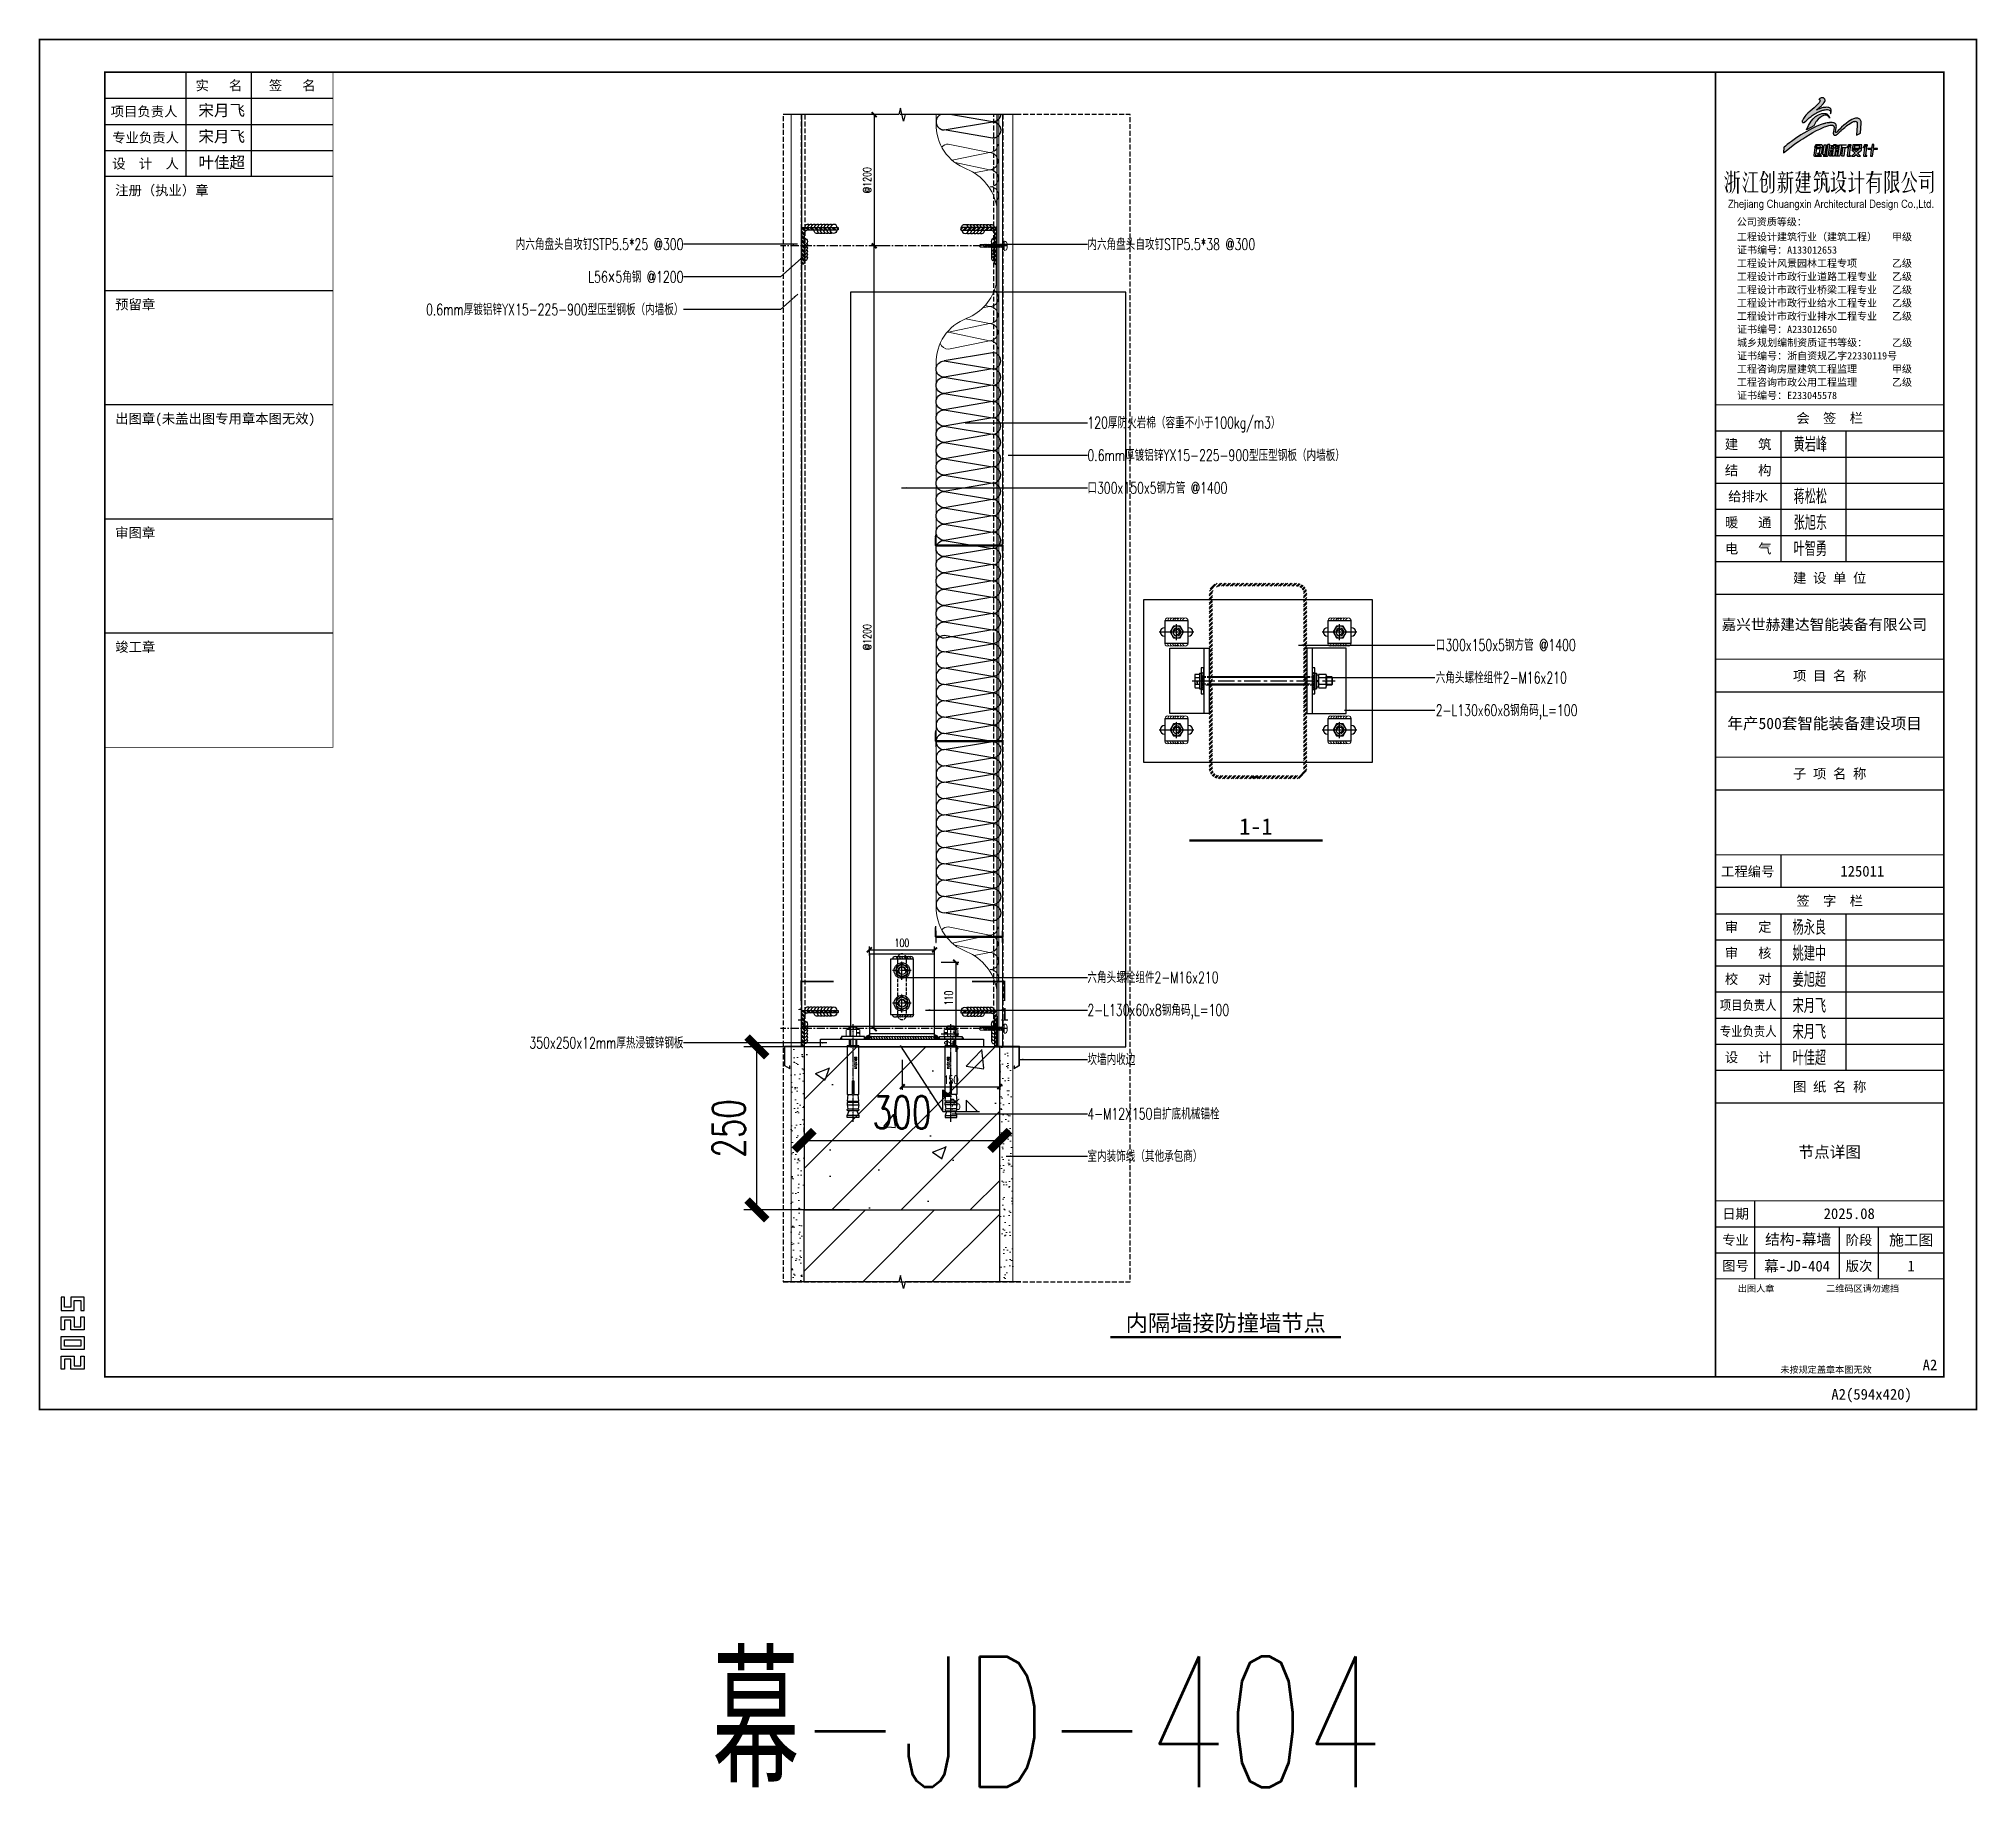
# Model space of a CAD drawing. Extents: x -160106 to 966792, y -663931 to 1550022.
# Drawn here: x -82301 to -79328, y -128174 to -125493 of the extents above; entities that cross this region are included whole.
import ezdxf
from ezdxf.enums import TextEntityAlignment as Align
from ezdxf.xclip import XClip

# ---------------------------------------------------------------- set-up
doc = ezdxf.new("R2010")
doc.units = 0
for name, pattern in [('CENTER', [2, 1.25, -0.25, 0.25, -0.25]), ('ZN-CENTER', [2, 1.25, -0.25, 0.25, -0.25]), ('ZN-DASH', [0.35, 0.25, -0.1])]:
    doc.linetypes.add(name, pattern=pattern)
for name, color, linetype in [('!ZN1-填充-8', 8, 'Continuous'), ('!ZN1-文字-7', 7, 'Continuous'), ('!ZN1-标注-173', 173, 'Continuous'), ('!ZN3-玻璃幕墙-4', 4, 'Continuous'), ('!ZN4-焊缝-8', 8, 'Continuous'), ('!ZN4-辅助材料-1', 1, 'Continuous'), ('!ZN4-配件-11', 11, 'Continuous'), ('!ZN5-钢材投影-40', 40, 'Continuous'), ('!ZN5-钢材断面-2', 2, 'Continuous'), ('!ZN6-虚线-8', 8, 'ZN-DASH'), ('!ZN6-轴线-1', 1, 'ZN-CENTER'), ('!ZN7-符号-173', 173, 'Continuous'), ('0-cxFrame', 155, 'Continuous'), ('0-钢材投影', 40, 'Continuous'), ('11紧固件', 11, 'Continuous'), ('11配件', 11, 'Continuous'), ('20剖面图$0$AS-COLN', 6, 'Continuous'), ('20剖面图$0$AS-WALL', 40, 'Continuous'), ('20剖面图$0$PUB_HATCH', 8, 'Continuous'), ('20剖面图$0$PUB_TEXT', 7, 'Continuous'), ('3符号', 173, 'Continuous'), ('40钢材投影', 40, 'Continuous'), ('DIM', 173, 'Continuous'), ('DOTE', 1, 'CENTER'), ('Fill', 8, 'Continuous'), ('MS-T', 40, 'Continuous'), ('qianming', 155, 'Continuous'), ('TEXT', 7, 'Continuous'), ('ZX', 240, 'CENTER'), ('五金配件', 11, 'Continuous'), ('焊缝', 8, 'Continuous')]:
    doc.layers.add(name, color=color, linetype=linetype)
for name, color, linetype, lineweight in [('0-cxText', 131, 'Continuous', 25), ('0_CONCRETE-HACH', 8, 'Continuous', 9), ('0_FLASHING-PST', 6, 'Continuous', 15), ('0_SCREW RIVET', 4, 'Continuous', 15), ('welding', 1, 'Continuous', 18), ('彩钢板', 6, 'Continuous', 15)]:
    doc.layers.add(name, color=color, linetype=linetype, lineweight=lineweight)
doc.layers.add('0_INSULATION', color=252, linetype='Continuous', lineweight=9, transparency=0.2)
doc.layers.add('@ZN-型材编号（非打印层）', color=8, linetype='Continuous', plot=False)
doc.styles.add('BZHZ', font='bzxw', dxfattribs={"width": 0.8, "bigfont": 'bzhz'})
doc.styles.add('cx_biaoti', font='')
doc.styles.add('cx_tuming', font='simhei.ttf')
doc.styles.add('cx_tuqian1', font='')
doc.styles.add('DHTEXT-1', font='ROMANS.shx', dxfattribs={"width": 0.7, "bigfont": 'CHINESE.shx'})
doc.styles.add('FS', font='simplex.shx', dxfattribs={"width": 0.7, "height": 5, "bigfont": 'TSSDCHN.SHX'})
doc.styles.add('HZ_TS_0.7', font='TSSDENG', dxfattribs={"width": 0.7, "bigfont": 'HZTXT'})
doc.styles.add('ZNTextStyle', font='ROMANS.shx', dxfattribs={"width": 0.7, "bigfont": 'CHINESE.shx'})
doc.styles.add('中南符号', font='simhei.ttf')
doc.styles.add('图框宋体', font='', dxfattribs={"width": 0.75})
doc.styles.add('黑体', font='simhei.ttf', dxfattribs={"height": 12})
doc.styles.get('cx_biaoti').set_extended_font_data('SimSun')
doc.styles.get('cx_tuqian1').set_extended_font_data('SimSun')
doc.styles.get('图框宋体').set_extended_font_data('SimSun')
doc.dimstyles.new('ZN20', dxfattribs={"dimscale": 20, "dimtxt": 2.5, "dimasz": 1.5, "dimexe": 1, "dimexo": 2, "dimgap": 0.9, "dimtad": 1, "dimdec": 0, "dimdsep": 46, "dimtxsty": 'DHTEXT-1', "dimblk": 'ARCHTICK', "dimblk1": 'TT', "dimblk2": 'TT', "dimcen": 2.5, "dimclrd": 173, "dimclre": 173, "dimclrt": 7, "dimazin": 2, "dimtfac": 1, "dimtdec": 0, "dimtix": 1, "dimtmove": 2, "dimatfit": 3, "dimfxl": 0, "dimtolj": 1, "dimtzin": 0, "dimarcsym": 0})
doc.dimstyles.new('ZN5', dxfattribs={"dimscale": 5, "dimtxt": 2.5, "dimasz": 1.5, "dimexe": 1, "dimexo": 2, "dimgap": 0.9, "dimtad": 1, "dimdec": 0, "dimdsep": 46, "dimtxsty": 'DHTEXT-1', "dimblk": 'ARCHTICK', "dimcen": 2.5, "dimclrd": 173, "dimclre": 173, "dimclrt": 7, "dimazin": 2, "dimtfac": 1, "dimtdec": 0, "dimtix": 1, "dimtmove": 2, "dimatfit": 3, "dimfxl": 0, "dimtolj": 1, "dimtzin": 0, "dimarcsym": 0})
pattern_1 = [(37.5, (-238678.904, -34054.214), (-0.6299336, 19.2682377), [0, -15.2, 0, -17, 0, -16.25]), (7.5, (-238678.904, -34054.214), (17.697767, 28.2214607), [0, -8.2, 0, -13.7, 0, -5.25]), (327.5, (-238691.204, -34054.214), (31.1414186, 0.0565905), [0, -5, 0, -18, 0, -23.5]), (317.5, (-238691.204, -34054.214), (30.061266, 8.7767556), [0, -2.5, 0, -11.8, 0, -13.5])]

msp = doc.modelspace()

# ---------------------------------------------------------------- texts
at = {"layer": '!ZN1-文字-7', "ltscale": 20, "style": 'ZNTextStyle', "width": 0.7}
msp.add_text('幕-JD-404', height=200.258, dxfattribs=at).set_placement((-81267.76, -128073.4, 0), align=Align.MIDDLE_LEFT)
at = {"layer": '!ZN4-配件-11', "style": 'DHTEXT-1', "width": 0.7}
msp.add_text('M16', height=1.8, rotation=90, dxfattribs=at).set_placement((-80523.28, -126480.25), align=Align.CENTER)
at = {"layer": 'TEXT', "ltscale": 50, "style": 'DHTEXT-1', "width": 0.7}
for s, p in [('内六角盘头自攻钉STP5.5*25 @300', (-81312.04, -125808.12)), ('L56×5角钢 @1200', (-81312.04, -125858.12)), ('0.6mm厚镀铝锌YX15-225-900型压型钢板（内墙板）', (-81312.04, -125908.12)), ('350x250x12mm厚热浸镀锌钢板', (-81312.04, -127032.28))]:
    msp.add_text(s, height=17.5, dxfattribs=at).set_placement(p, align=Align.MIDDLE_RIGHT)
for s, p in [('口300x150x5钢方管 @1400', (-80158.49, -126422.47)), ('六角头螺栓组件2-M16x210', (-80158.49, -126472.47)), ('2-L130x60x8钢角码,L=100', (-80158.49, -126522.47))]:
    msp.add_text(s, height=17.5, dxfattribs=at).set_placement(p, align=Align.MIDDLE_LEFT)

# ---------------------------------------------------------------- blocks, each defined once
blk = doc.blocks.new('ZN-角钢56X56X4')
at = {"layer": '!ZN1-填充-8'}
h = blk.add_hatch(dxfattribs=at)
h.set_pattern_fill('ANSI32', color=256, scale=0.5, style=0)
edge = h.paths.add_edge_path()
edge.add_line((0, 0), (0, 56))
edge.add_line((0, 56), (2.7, 56))
edge.add_arc((2.7, 54.7), 1.33, 360, 450, ccw=False)
edge.add_line((4, 54.7), (4, 10))
edge.add_arc((10, 10), 6, 180, 270)
edge.add_line((10, 4), (54.7, 4))
edge.add_arc((54.7, 2.7), 1.33, 360, 450, ccw=False)
edge.add_line((56, 2.7), (56, 0))
edge.add_line((56, 0), (0, 0))
at = {"layer": '!ZN5-钢材断面-2'}
blk.add_lwpolyline([(0, 0), (0, 56), (2.7, 56, -0.414214), (4, 54.7), (4, 10, 0.414214), (10, 4), (54.7, 4, -0.414214), (56, 2.7), (56, 0), (0, 0)], format="xyb", dxfattribs=at)
blk = doc.blocks.new('*U1072')
at = {"layer": '!ZN5-钢材断面-2', "extrusion": (0, 0, -1), "zscale": -1, "rotation": 90}
blk.add_blockref('ZN-角钢56X56X4', (0, 0), dxfattribs=at)
blk = doc.blocks.new('$紧固件$00000145')
at = {"layer": '0_SCREW RIVET'}
for p, q in [((-1.7, 9.4), (-1.7, 7.2)), ((-1.7, 6.7), (-1.7, 5)), ((-1.7, 4.5), (-1.7, 2.8)), ((-1.7, 2.3), (-1.7, 0.6)), ((-1.7, 0.1), (-1.7, -1.6)), ((2.8, 9.4), (2.8, 7.6)), ((2.8, 7.1), (2.8, 5.4)), ((2.8, 4.9), (2.8, 3.2)), ((2.8, 2.7), (2.8, 1)), ((2.8, 0.5), (2.8, -1.2)), ((-1.7, -2.1), (-1.7, -3.8)), ((-1.7, -4.3), (-1.7, -6)), ((-1.7, -6.5), (-1.7, -8.2)), ((-1.7, -8.7), (-1.7, -10.5)), ((-1.7, -11), (-1.7, -12.7)), ((-1.7, -13.2), (-1.7, -14.9)), ((-1.7, -15.4), (-1.7, -17.1)), ((-1.7, -17.6), (-1.7, -19.3)), ((-1.7, -19.8), (-1.7, -24.8)), ((-1.7, -24.8), (0.5, -26.6)), ((0.5, -26.6), (2.8, -24.8)), ((2.8, -1.7), (2.8, -3.4)), ((2.8, -3.9), (2.8, -5.6)), ((2.8, -6.1), (2.8, -7.8)), ((2.8, -8.3), (2.8, -10.1)), ((2.8, -10.6), (2.8, -12.3)), ((2.8, -12.8), (2.8, -14.5)), ((2.8, -15), (2.8, -16.7)), ((2.8, -17.2), (2.8, -18.9)), ((2.8, -19.4), (2.8, -24.8))]:
    blk.add_line(p, q, dxfattribs=at)
blk.add_lwpolyline([(-6.5, 12.1, -0.414214), (-2.5, 16.1), (3.5, 16.1, -0.414214), (7.5, 12.1), (7.5, 12.2), (7.5, 11.4), (-6.5, 11.4), (-6.5, 12.2)], format="xyb", close=True, dxfattribs=at)
for points in [[(-4, 11.4), (5, 11.4), (5, 9.4), (-4, 9.4)], [(-1.7, 6.7), (2.8, 7.1), (3.3, 7.4), (2.8, 7.6), (-1.7, 7.2), (-2.2, 6.9)], [(-1.7, 4.5), (2.8, 4.9), (3.3, 5.2), (2.8, 5.4), (-1.7, 5), (-2.2, 4.7)], [(-1.7, 2.3), (2.8, 2.7), (3.3, 3), (2.8, 3.2), (-1.7, 2.8), (-2.2, 2.5)], [(-1.7, 0.1), (2.8, 0.5), (3.3, 0.8), (2.8, 1), (-1.7, 0.6), (-2.2, 0.3)], [(-1.7, -2.1), (2.8, -1.7), (3.3, -1.4), (2.8, -1.2), (-1.7, -1.6), (-2.2, -1.9)], [(-1.7, -4.3), (2.8, -3.9), (3.3, -3.6), (2.8, -3.4), (-1.7, -3.8), (-2.2, -4.1)], [(-1.7, -6.5), (2.8, -6.1), (3.3, -5.8), (2.8, -5.6), (-1.7, -6), (-2.2, -6.3)], [(-1.7, -8.7), (2.8, -8.3), (3.3, -8.1), (2.8, -7.8), (-1.7, -8.2), (-2.2, -8.5)], [(-1.7, -11), (2.8, -10.6), (3.3, -10.3), (2.8, -10.1), (-1.7, -10.5), (-2.2, -10.7)], [(-1.7, -13.2), (2.8, -12.8), (3.3, -12.5), (2.8, -12.3), (-1.7, -12.7), (-2.2, -13)], [(-1.7, -15.4), (2.8, -15), (3.3, -14.7), (2.8, -14.5), (-1.7, -14.9), (-2.2, -15.2)], [(-1.7, -17.6), (2.8, -17.2), (3.3, -16.9), (2.8, -16.7), (-1.7, -17.1), (-2.2, -17.4)]]:
    blk.add_lwpolyline(points, close=True, dxfattribs=at)
for points in [[(1.7, -19), (-1.7, -19.3), (-2.2, -19.6), (-1.7, -19.8), (1.6, -19.5)], [(0.5, -26.6), (1.9, -18), (2.5, -19.4), (2.5, -19.4), (2.8, -19.9)], [(2.3, -18.9), (2.8, -18.9), (3.3, -19.1), (2.8, -19.4), (2.5, -19.4)]]:
    blk.add_lwpolyline(points, dxfattribs=at)
blk = doc.blocks.new('20250826140044')
at = {"layer": '0_INSULATION'}
for p, q in [((-37.4, 159.8), (-37.4, 572)), ((58.6, 572), (58.6, -628)), ((-19, 128.2), (44.1, 115.1)), ((44.1, 115.1), (-12.9, 103.2)), ((-8.7, 99.8), (44.1, 88.8)), ((44.1, 88.8), (20.6, 83.9)), ((54.6, -86.8), (55.3, 32.1)), ((44.2, -147.2), (-18.9, -160.3)), ((7.8, -139.6), (44.2, -147.2)), ((44.2, -120.9), (33.3, -123.2)), ((36.9, -119.4), (44.2, -120.9)), ((-18.9, -160.3), (44.2, -173.4)), ((44.2, -173.4), (-18.9, -186.5)), ((-37.4, -628), (-37.4, -209)), ((-37.4, -214.5), (-37.4, -628))]:
    blk.add_line(p, q, dxfattribs=at)
for centre, radius, start, end in [((34.5, 157.4), 72, 178.0446, 249.7125), ((-20.6, 19), 77, 9.828, 66.9693), ((-19, -68.8), 75.8, 292.1666, 346.2521), ((34.5, -206.5), 72, 110.2875, 181.9554)]:
    blk.add_arc(centre, radius, start, end, dxfattribs=at)
at = {"layer": '0_INSULATION', "extrusion": (0, 0, -1)}
for centre, major_axis, ratio, start_param, end_param in [((-19, 115), (0, 13.1), 0.988253, 5.406397, 6.283185), ((44.1, 128.2), (0, 13.1), 0.988253, 1.570796, 3.141593), ((44.1, 101.9), (0, 13.1), 0.988253, 0, 1.570796), ((44.1, 101.9), (0, 13.1), 0.988253, 1.570796, 3.141593), ((44.9, 75.5), (-8.4, 10.6), 0.960747, 0.629655, 2.200451), ((45.1, 75.7), (0, 13.1), 0.988253, 1.570796, 3.141593), ((45.1, 49.5), (0, 13.1), 0.988253, 0, 1.570796), ((45.1, 49.5), (0, 13.1), 0.988253, 1.570796, 2.416555), ((44.9, -107.6), (-8.4, -10.7), 0.960759, 4.08278, 5.653576), ((45.2, -107.8), (0, 13.1), 0.988253, 0.524657, 1.570796), ((44.2, -134.1), (0, 13.1), 0.988253, 0, 1.570796), ((44.2, -134.1), (0, 13.1), 0.988253, 1.570796, 3.141593), ((44.2, -160.3), (0, 13.1), 0.988253, 0, 1.570796), ((-18.9, -173.4), (0, 13.1), 0.988253, 3.141593, 4.407145), ((-18.9, -173.4), (0, 13.1), 0.988253, 6.139662, 6.283185), ((-18.9, -147.2), (0, 13.1), 0.988253, 3.141593, 3.269368), ((44.2, -160.3), (0, 13.1), 0.988253, 1.570796, 3.141593), ((44.2, -186.5), (0, 13.1), 0.988253, 0, 1.570796)]:
    blk.add_ellipse(centre, major_axis=major_axis, ratio=ratio, start_param=start_param, end_param=end_param, dxfattribs=at)
at = {"layer": 'Fill'}
for points in [[(61.1, 572, -0.355547), (48.9, 562), (-25.1, 574.7, 1), (-25.1, 549.7), (48.9, 562, -1), (48.9, 537), (-25.1, 549.7, 1), (-25.1, 524.7), (48.9, 537, -1), (48.9, 512), (-25.1, 524.7, 1), (-25.1, 499.7), (48.9, 512, -1), (48.9, 487), (-25.1, 499.7, 1), (-25.1, 474.7), (48.9, 487, -1), (48.9, 462), (-25.1, 474.7, 1), (-25.1, 449.7), (48.9, 462, -1), (48.9, 437), (-25.1, 449.7, 1), (-25.1, 424.7), (48.9, 437, -1), (48.9, 412), (-25.1, 424.7, 1), (-25.1, 399.7), (48.9, 412, -1), (48.9, 387), (-25.1, 399.7, 1), (-25.1, 374.7), (48.9, 387, -1), (48.9, 362), (-25.1, 374.7, 1), (-25.1, 349.7), (48.9, 362, -1), (48.9, 337), (-25.1, 349.7, 1), (-25.1, 324.7), (48.9, 337, -1), (48.9, 312), (-25.1, 324.7, 1), (-25.1, 299.7), (48.9, 312, -1), (48.9, 287), (-25.1, 299.7, 1), (-25.1, 274.7), (48.9, 287, -1), (48.9, 262), (-25.1, 274.7, 1), (-25.1, 249.7), (48.9, 262, -1), (48.9, 237), (-25.1, 249.7, 1), (-25.1, 224.7), (48.9, 237, -1), (48.9, 212), (-25.1, 224.7, 1), (-25.1, 199.7), (48.9, 212, -1), (48.9, 187), (-25.1, 199.7, 1), (-25.1, 174.7), (48.9, 187, -1), (48.9, 162), (-25.1, 174.7, 1), (-25.1, 149.7), (48.9, 162, -1), (48.9, 137), (-25.1, 149.7)], [(61.3, -628, 0.385563), (48.9, -616.7), (-25.1, -629.4, -1), (-25.1, -604.4), (48.9, -616.7, 1), (48.9, -591.7), (-25.1, -604.4, -1), (-25.1, -579.4), (48.9, -591.7, 1), (48.9, -566.7), (-25.1, -579.4, -1), (-25.1, -554.4), (48.9, -566.7, 1), (48.9, -541.7), (-25.1, -554.4, -1), (-25.1, -529.4), (48.9, -541.7, 1), (48.9, -516.7), (-25.1, -529.4, -1), (-25.1, -504.4), (48.9, -516.7, 1), (48.9, -491.7), (-25.1, -504.4, -1), (-25.1, -479.4), (48.9, -491.7, 1), (48.9, -466.7), (-25.1, -479.4, -1), (-25.1, -454.4), (48.9, -466.7, 1), (48.9, -441.7), (-25.1, -454.4, -1), (-25.1, -429.4), (48.9, -441.7, 1), (48.9, -416.7), (-25.1, -429.4, -1), (-25.1, -404.4), (48.9, -416.7, 1), (48.9, -391.7), (-25.1, -404.4, -1), (-25.1, -379.4), (48.9, -391.7, 1), (48.9, -366.7), (-25.1, -379.4, -1), (-25.1, -354.4), (48.9, -366.7, 1), (48.9, -341.7), (-25.1, -354.4, -1), (-25.1, -329.4), (48.9, -341.7, 1), (48.9, -316.7), (-25.1, -329.4, -1), (-25.1, -304.4), (48.9, -316.7, 1), (48.9, -291.7), (-25.1, -304.4, -1), (-25.1, -279.4), (48.9, -291.7, 1), (48.9, -266.7), (-25.1, -279.4, -1), (-25.1, -254.4), (48.9, -266.7, 1), (48.9, -241.7), (-25.1, -254.4, -1), (-25.1, -229.4), (48.9, -241.7, 1), (48.9, -216.7), (-25.1, -229.4, -1), (-25.1, -204.4), (48.9, -216.7, 1), (48.9, -191.7), (-25.1, -204.4)]]:
    blk.add_lwpolyline(points, format="xyb", dxfattribs=at)
blk = doc.blocks.new('A$Cfcfa11f9')
at = {"layer": '0_FLASHING-PST'}
for p, q in [((-18.3, 46.9), (-18.9, 46.9)), ((-18.9, 46.9), (-18.9, 0.3)), ((-18.3, 0.9), (-18.3, 46.9)), ((-18.9, 0.3), (14.5, 0.3)), ((15.1, 0.9), (-18.3, 0.9)), ((14.5, 0.3), (14.5, -28.7)), ((15.1, -29.1), (15.1, 0.9)), ((7.1, -29.1), (7.1, -33.7)), ((7.1, -33.7), (15.1, -29.1)), ((7.7, -29.1), (7.1, -29.1)), ((14.5, -28.7), (7.7, -32.7)), ((7.7, -32.7), (7.7, -29.1))]:
    blk.add_line(p, q, dxfattribs=at)
blk = doc.blocks.new('20250829163529')
at = {"layer": '0_FLASHING-PST'}
for p, q in [((-4.6, 0.9), (-4.6, 46.9)), ((-4.6, 46.9), (-4, 46.9)), ((-4, 46.9), (-4, 0.3)), ((-30, -29.1), (-30, 0.9)), ((-30, 0.9), (-4.6, 0.9)), ((-4, 0.3), (-29.4, 0.3)), ((-29.4, 0.3), (-29.4, -28.7)), ((-22, -33.7), (-30, -29.1)), ((-29.4, -28.7), (-22.6, -32.7)), ((-22.6, -32.7), (-22.6, -29.1)), ((-22.6, -29.1), (-22, -29.1)), ((-22, -29.1), (-22, -33.7))]:
    blk.add_line(p, q, dxfattribs=at)
blk = doc.blocks.new('20180403.16475379')
at = {"layer": '!ZN1-填充-8', "ltscale": 2}
blk.add_hatch(color=8, dxfattribs=at).paths.add_polyline_path([(0, -6), (0, 0), (6, 0, -0.414214)])
blk.add_lwpolyline([(0, 0), (0, -6, 0.414214), (6, 0)], format="xyb", dxfattribs=at)
blk = doc.blocks.new('*U3025')
at = {"color": 0, "linetype": 'CENTER', "ltscale": 3}
for p, q in [((-14.3, 0), (14.3, 0)), ((0, 14.3), (0, -14.3))]:
    blk.add_line(p, q, dxfattribs=at)
at = {"linetype": 'ByBlock', "ltscale": 10}
blk.add_lwpolyline([(9, 5.2), (0, 10.4), (-9, 5.2), (-9, -5.2), (0, -10.4), (9, -5.2)], close=True, dxfattribs=at)
for radius in [12, 9, 6]:
    blk.add_circle((0, 0), radius, dxfattribs=at)
blk.add_arc((0, 0), 5.19, 180, 90, dxfattribs=at)
blk = doc.blocks.new('20250829175011', base_point=(-81027, -127038.6))
at = {"layer": '!ZN4-辅助材料-1'}
for points in [[(-80959.5, -126916.1, 0.57735), (-80965.5, -126912.6, -0.267949), (-80963.5, -126916.1, 0.57735), (-80969.5, -126912.6, -0.267949), (-80967.5, -126916.1, 0.57735), (-80973.5, -126912.6, -0.267949), (-80971.5, -126916.1, 0.57735), (-80977.5, -126912.6, -0.267949), (-80975.5, -126916.1, 0.57735), (-80981.5, -126912.6, -0.267949), (-80979.5, -126916.1, 0.57735), (-80985.5, -126912.6, -0.267949), (-80983.5, -126916.1, 1), (-80991.5, -126916.1, 1)], [(-80959.5, -127001.1, -0.57735), (-80965.5, -127004.6, 0.267949), (-80963.5, -127001.1, -0.57735), (-80969.5, -127004.6, 0.267949), (-80967.5, -127001.1, -0.57735), (-80973.5, -127004.6, 0.267949), (-80971.5, -127001.1, -0.57735), (-80977.5, -127004.6, 0.267949), (-80975.5, -127001.1, -0.57735), (-80981.5, -127004.6, 0.267949), (-80979.5, -127001.1, -0.57735), (-80985.5, -127004.6, 0.267949), (-80983.5, -127001.1, -1), (-80991.5, -127001.1, -1)]]:
    blk.add_lwpolyline(points, format="xyb", dxfattribs=at)
at = {"layer": '!ZN5-钢材投影-40', "ltscale": 50}
blk.add_line((-80927, -127030.6), (-81027, -127030.6), dxfattribs=at)
at = {"layer": '!ZN5-钢材投影-40'}
for points in [[(-80927, -126908.6), (-81027, -126908.6), (-81027, -127038.6), (-80927, -127038.6)], [(-80959.5, -126916.1), (-80994.5, -126916.1), (-80994.5, -127001.1), (-80959.5, -127001.1), (-80959.5, -126916.1)]]:
    blk.add_lwpolyline(points, close=True, dxfattribs=at)
at = {"layer": '焊缝', "ltscale": 500}
for points in [[(-80991, -127038.6, 0.57735), (-80997, -127035.1, -0.267949), (-80995, -127038.6, 0.57735), (-81001, -127035.1, -0.267949), (-80999, -127038.6, 0.57735), (-81005, -127035.1, -0.267949), (-81003, -127038.6, 0.57735), (-81009, -127035.1, -0.267949), (-81007, -127038.6, 0.57735), (-81013, -127035.1, -0.267949), (-81011, -127038.6, 0.57735), (-81017, -127035.1, -0.267949), (-81015, -127038.6, 0.57735), (-81021, -127035.1, -0.267949), (-81019, -127038.6, 0.57735), (-81025, -127035.1, -0.267949), (-81023, -127038.6, 0.57735), (-81029, -127035.1, -0.267949), (-81027, -127038.6)], [(-80927, -127038.6, 0.57735), (-80933, -127035.1, -0.267949), (-80931, -127038.6, 0.57735), (-80937, -127035.1, -0.267949), (-80935, -127038.6, 0.57735), (-80941, -127035.1, -0.267949), (-80939, -127038.6, 0.57735), (-80945, -127035.1, -0.267949), (-80943, -127038.6, 0.57735), (-80949, -127035.1, -0.267949), (-80947, -127038.6, 0.57735), (-80953, -127035.1, -0.267949), (-80951, -127038.6, 0.57735), (-80957, -127035.1, -0.267949), (-80955, -127038.6, 0.57735), (-80961, -127035.1, -0.267949), (-80959, -127038.6, 0.57735), (-80965, -127035.1, -0.267949), (-80963, -127038.6, 0.57735), (-80969, -127035.1, -0.267949), (-80967, -127038.6, 0.57735), (-80973, -127035.1, -0.267949), (-80971, -127038.6, 0.57735), (-80977, -127035.1, -0.267949), (-80975, -127038.6, 0.57735), (-80981, -127035.1, -0.267949), (-80979, -127038.6, 0.57735), (-80985, -127035.1, -0.267949), (-80983, -127038.6, 0.57735), (-80989, -127035.1, -0.267949), (-80987, -127038.6, 0.57735), (-80993, -127035.1, 0.57735)]]:
    blk.add_lwpolyline(points, format="xyb", dxfattribs=at)
at = {"layer": '!ZN3-玻璃幕墙-4', "ltscale": 50, "xscale": -1, "rotation": 270}
blk.add_blockref('20180403.16475379', (-81027, -127038.6), dxfattribs=at)
at = {"layer": '!ZN3-玻璃幕墙-4', "ltscale": 50, "rotation": 90}
blk.add_blockref('20180403.16475379', (-80927, -127038.6), dxfattribs=at)
at = {"layer": '!ZN4-配件-11', "color": 1, "ltscale": 50, "rotation": 180}
for p in [(-80977, -126933.6), (-80977, -126983.6)]:
    blk.add_blockref('*U3025', p, dxfattribs=at)
blk = doc.blocks.new('ZQM12X100')
at = {"layer": '11配件'}
for points in [[(-8, -85), (-9, -95), (9, -95), (8, -85)], [(-9, -101), (9, -101), (9, -97), (-9, -97), (-9, -101), (-8, -107)], [(9, -101), (8, -107), (9, -108), (9, -109), (8, -110), (-8, -110), (-9, -109), (-9, -108), (-8, -107), (8, -107)], [(6, -110), (9, -117), (9, -120), (-9, -120), (-9, -117), (-6, -110)], [(9, -117), (-9, -117)], [(-7.5, -97), (-7.5, -95)], [(7.5, -97), (7.5, -95)]]:
    blk.add_lwpolyline(points, dxfattribs=at)
at = {"layer": '五金配件'}
blk.add_line((-5, 19.8), (5, 19.8), dxfattribs=at)
at = {"layer": 'Defpoints', "color": 1, "style": 'DHTEXT-1', "width": 0.7}
blk.add_text('M12X100', height=3.5, rotation=90, dxfattribs=at).set_placement((5.8, -45.6))
blk.add_wipeout([(17.5, 0), (17.5, 4), (-17.5, 4), (-17.5, 0)]).dxf.layer = '40钢材投影'
at = {"layer": '11紧固件', "lineweight": 9, "ltscale": 2}
for p, q in [((-10.4, 4.5), (-10.4, 14.3)), ((-9.2, 4), (9.2, 4)), ((-7.8, 14.8), (7.8, 14.8)), ((-7.8, 4), (7.8, 4)), ((-6, -10), (-6, 0)), ((-5.2, 4.5), (-5.2, 14.3)), ((5.2, 4.5), (5.2, 14.3)), ((6, -10), (6, 0)), ((10.4, 4.5), (10.4, 14.3)), ((-9, -10.5), (-8.5, -10)), ((-8.5, -10), (8.5, -10)), ((9, -10.5), (8.5, -10))]:
    blk.add_line(p, q, dxfattribs=at)
for centre, radius, start, end in [((-7.8, 7.8), 7, 68.2132, 111.7868), ((-7.8, 11), 7, 248.2132, 291.7868), ((0, -12.4), 27.2, 79.0073, 100.9927), ((0, 31.3), 27.2, 259.0073, 280.9927), ((7.8, 7.8), 7, 68.2132, 111.7868), ((7.8, 11), 7, 248.2132, 291.7868)]:
    blk.add_arc(centre, radius, start, end, dxfattribs=at)
at = {"layer": '11配件'}
blk.add_lwpolyline([(9, -10.5), (-9, -10.5), (-9, -85), (-1, -85), (-1, -64), (1, -64), (1, -85), (9, -85), (9, -10.5)], dxfattribs=at)
at = {"layer": '40钢材投影'}
blk.add_lwpolyline([(17.5, 0), (17.5, 4), (-17.5, 4), (-17.5, 0)], close=True, dxfattribs=at)
at = {"layer": 'DOTE'}
blk.add_line((0, -127.1), (0, 23), dxfattribs=at)
at = {"layer": 'Fill'}
for p, q in [((-5, 14.8), (-5, 18.8)), ((-5, -10), (-5, 0)), ((5, 14.8), (5, 18.8)), ((5, -10), (5, 0))]:
    blk.add_line(p, q, dxfattribs=at)
at = {"layer": 'welding', "color": 8}
for points in [[(-17.5, 0.5, 0.414214), (-18, 0)], [(19, 0, 0.414214), (17.5, 1.5)], [(18.5, 0, 0.414214), (17.5, 1)], [(18, 0, 0.414214), (17.5, 0.5)]]:
    blk.add_lwpolyline(points, format="xyb", dxfattribs=at)
for centre, radius, start, end in [((-17, 0.1), 2.97, 99.0812, 181.3077), ((-17.5, 0), 2, 90, 180), ((-17.5, 0), 1.5, 90, 180), ((-17.5, 0), 1, 90, 180), ((17, 0.1), 2.97, 358.6923, 80.9188), ((17.5, 0), 2, 0, 90)]:
    blk.add_arc(centre, radius, start, end, dxfattribs=at)
at = {"layer": '五金配件'}
for p, q in [((-5, 19.8), (-6, 18.8)), ((-6, 18.8), (6, 18.8)), ((-6, 14.8), (-6, 18.8)), ((5, 19.8), (6, 18.8)), ((6, 14.8), (6, 18.8))]:
    blk.add_line(p, q, dxfattribs=at)
at = {"layer": '11紧固件', "lineweight": 9, "ltscale": 2, "style": 'FS', "width": 0.8}
blk.add_text('M12', height=2, dxfattribs=at).set_placement((8.2, 9.6), align=Align.MIDDLE)
blk = doc.blocks.new('20250829164118')
at = {"layer": '0_CONCRETE-HACH'}
h = blk.add_hatch(dxfattribs=at)
h.set_pattern_fill('粉刷', color=256, scale=5)
h.set_pattern_definition(pattern_1)
h.paths.add_polyline_path([(-20, -543.2), (0, -543.2), (0, 0), (-20, 0)])
h = blk.add_hatch(dxfattribs=at)
h.set_pattern_fill('粉刷', color=256, scale=5)
h.set_pattern_definition(pattern_1)
h.paths.add_polyline_path([(320, -543.2), (300, -543.2), (300, 0), (320, 0)])
at = {"layer": '20剖面图$0$PUB_HATCH'}
h = blk.add_hatch(dxfattribs=at)
h.set_pattern_fill('钢筋混凝土', color=256, scale=30, style=0)
h.set_pattern_definition([(45, (1544135.64, -569507.45), (-53.0330086, 53.0330086), []), (50, (1544135.64, -569507.45), (215.178055, -18.82564), [22.5, -247.5]), (355, (1544135.64, -569507.45), (-41.6254, 225.65764), [18, -198]), (100.4514, (1544153.57, -569509.02), (173.552815, 206.831863), [19.122057, -210.342634]), (46.1842, (1544135.64, -569447.45), (320.172315, -49.655704), [33.75, -371.25]), (96.6356, (1544162.32, -569451.6), (280.39881, 292.23536), [28.683086, -315.5139]), (351.1842, (1544135.64, -569447.45), (280.398584, 292.23558), [27, -297]), (21, (1544165.64, -569462.45), (179.072116, -120.785667), [22.5, -247.5]), (326, (1544165.64, -569462.45), (72.9946, 217.545014), [18, -198]), (71.4514, (1544180.56, -569472.52), (252.066789, 96.75915), [19.122057, -210.342634]), (37.5, (1544135.64, -569507.45), (3.6479566, 99.868156), [0, -195.6, 0, -201, 0, -198.75]), (7.5, (1544135.64, -569507.45), (78.920861, 118.3235136), [0, -114.6, 0, -191.1, 0, -75.75]), (327.5, (1544068.74, -569507.45), (160.146731, -6.7664615), [0, -75, 0, -234, 0, -310.5]), (317.5, (1544038.74, -569507.45), (174.955851, 30.031495), [0, -97.5, 0, -155.4, 0, -220.5])])
h.paths.add_polyline_path([(0, -250), (300, -250), (300, 0), (0, 0)])
h = blk.add_hatch(dxfattribs=at)
h.set_pattern_fill('普通砖', color=256, scale=30, style=0)
h.set_pattern_definition([(45, (1544135.64, -569453.6), (-53.0330298, 53.0330298), [])])
h.paths.add_polyline_path([(0, -543.2), (300, -543.2), (300, -250), (0, -250)])
at = {"layer": '!ZN4-焊缝-8', "color": 8, "ltscale": 20}
for points in [[(50.7, 1256, 1), (40.7, 1256, -0.267949), (43.2, 1260.3, 0.57735), (35.7, 1256, -0.267949), (38.2, 1260.3, 0.57735), (30.7, 1256, -0.267949), (33.2, 1260.3, 0.57735), (25.7, 1256, -0.267949), (28.2, 1260.3, 0.57735), (20.7, 1256, -0.267949), (23.2, 1260.3, 0.57735), (15.7, 1256, -0.267949), (18.2, 1260.3, 0.57735), (10.7, 1256, -0.267949), (13.2, 1260.3, 0.57735), (5.7, 1256, -0.267949), (8.2, 1260.3, 0.57735), (0.7, 1256)], [(50.1, 1252, -1), (40.1, 1252, 0.267949), (42.6, 1247.7, -0.57735), (35.1, 1252, 0.267949), (37.6, 1247.7, -0.57735), (30.1, 1252, 0.267949), (32.6, 1247.7, -0.57735), (25.1, 1252, 0.267949), (27.6, 1247.7, -0.57735), (20.1, 1252, 0.267949), (22.6, 1247.7, -0.57735), (15.1, 1252)], [(241.3, 1256, -1), (251.3, 1256, 0.267949), (248.8, 1260.3, -0.57735), (256.3, 1256, 0.267949), (253.8, 1260.3, -0.57735), (261.3, 1256, 0.267949), (258.8, 1260.3, -0.57735), (266.3, 1256, 0.267949), (263.8, 1260.3, -0.57735), (271.3, 1256, 0.267949), (268.8, 1260.3, -0.57735), (276.3, 1256, 0.267949), (273.8, 1260.3, -0.57735), (281.3, 1256, 0.267949), (278.8, 1260.3, -0.57735), (286.3, 1256, 0.267949), (283.8, 1260.3, -0.57735), (291.3, 1256)], [(241.9, 1252, 1), (251.9, 1252, -0.267949), (249.4, 1247.7, 0.57735), (256.9, 1252, -0.267949), (254.4, 1247.7, 0.57735), (261.9, 1252, -0.267949), (259.4, 1247.7, 0.57735), (266.9, 1252, -0.267949), (264.4, 1247.7, 0.57735), (271.9, 1252, -0.267949), (269.4, 1247.7, 0.57735), (276.9, 1252)], [(0, 1239.8, -1), (0, 1229.8, 0.267949), (4.3, 1232.3, -0.57735), (0, 1224.8, 0.267949), (4.3, 1227.3, -0.57735), (0, 1219.8, 0.267949), (4.3, 1222.3, -0.57735), (0, 1214.8, 0.267949), (4.3, 1217.3, -0.57735), (0, 1209.8, 0.267949), (4.3, 1212.3, -0.57735), (0, 1204.8)], [(292, 1239.8, 1), (292, 1229.8, -0.267949), (287.7, 1232.3, 0.57735), (292, 1224.8, -0.267949), (287.7, 1227.3, 0.57735), (292, 1219.8, -0.267949), (287.7, 1222.3, 0.57735), (292, 1214.8, -0.267949), (287.7, 1217.3, 0.57735), (292, 1209.8, -0.267949), (287.7, 1212.3, 0.57735), (292, 1204.8)], [(50.7, 56, 1), (40.7, 56, -0.267949), (43.2, 60.3, 0.57735), (35.7, 56, -0.267949), (38.2, 60.3, 0.57735), (30.7, 56, -0.267949), (33.2, 60.3, 0.57735), (25.7, 56, -0.267949), (28.2, 60.3, 0.57735), (20.7, 56, -0.267949), (23.2, 60.3, 0.57735), (15.7, 56, -0.267949), (18.2, 60.3, 0.57735), (10.7, 56, -0.267949), (13.2, 60.3, 0.57735), (5.7, 56, -0.267949), (8.2, 60.3, 0.57735), (0.7, 56)], [(241.3, 56, -1), (251.3, 56, 0.267949), (248.8, 60.3, -0.57735), (256.3, 56, 0.267949), (253.8, 60.3, -0.57735), (261.3, 56, 0.267949), (258.8, 60.3, -0.57735), (266.3, 56, 0.267949), (263.8, 60.3, -0.57735), (271.3, 56, 0.267949), (268.8, 60.3, -0.57735), (276.3, 56, 0.267949), (273.8, 60.3, -0.57735), (281.3, 56, 0.267949), (278.8, 60.3, -0.57735), (286.3, 56, 0.267949), (283.8, 60.3, -0.57735), (291.3, 56)], [(0, 39.8, -1), (0, 29.8, 0.267949), (4.3, 32.3, -0.57735), (0, 24.8, 0.267949), (4.3, 27.3, -0.57735), (0, 19.8, 0.267949), (4.3, 22.3, -0.57735), (0, 14.8, 0.267949), (4.3, 17.3, -0.57735), (0, 9.8, 0.267949), (4.3, 12.3, -0.57735), (0, 4.8)], [(50.1, 52, -1), (40.1, 52, 0.267949), (42.6, 47.7, -0.57735), (35.1, 52, 0.267949), (37.6, 47.7, -0.57735), (30.1, 52, 0.267949), (32.6, 47.7, -0.57735), (25.1, 52, 0.267949), (27.6, 47.7, -0.57735), (20.1, 52, 0.267949), (22.6, 47.7, -0.57735), (15.1, 52)], [(241.9, 52, 1), (251.9, 52, -0.267949), (249.4, 47.7, 0.57735), (256.9, 52, -0.267949), (254.4, 47.7, 0.57735), (261.9, 52, -0.267949), (259.4, 47.7, 0.57735), (266.9, 52, -0.267949), (264.4, 47.7, 0.57735), (271.9, 52, -0.267949), (269.4, 47.7, 0.57735), (276.9, 52)], [(292, 39.8, 1), (292, 29.8, -0.267949), (287.7, 32.3, 0.57735), (292, 24.8, -0.267949), (287.7, 27.3, 0.57735), (292, 19.8, -0.267949), (287.7, 22.3, 0.57735), (292, 14.8, -0.267949), (287.7, 17.3, 0.57735), (292, 9.8, -0.267949), (287.7, 12.3, 0.57735), (292, 4.8)]]:
    blk.add_lwpolyline(points, format="xyb", dxfattribs=at)
at = {"layer": '!ZN5-钢材投影-40'}
for p, q in [((-4, 1828), (-4, 628)), ((296, 628), (296, 1828)), ((-4, 628), (-4, 32)), ((296, 32), (296, 628)), ((-4, 32), (296, 32))]:
    blk.add_line(p, q, dxfattribs=at)
at = {"layer": '!ZN6-虚线-8', "ltscale": 30}
for p, q in [((-4.6, 1828), (-4.6, 628)), ((1, 1828), (1, 628)), ((291, 628), (291, 1828)), ((304.6, 1828), (304.6, 628)), ((-4.6, 628), (-4.6, 0)), ((1, 628), (1, 32)), ((291, 32), (291, 628)), ((304.6, 628), (304.6, 0.9))]:
    blk.add_line(p, q, dxfattribs=at)
at = {"layer": '!ZN6-虚线-8', "linetype": 'ZN-DASH', "ltscale": 20}
blk.add_lwpolyline([(156.5, 133.2), (156.5, 50.3), (156.5, 48.3, -1), (143.5, 48.3), (143.5, 50.3), (143.5, 133.2), (143.5, 136.2, -1), (156.5, 136.2)], format="xyb", close=True, dxfattribs=at)
at = {"layer": '0_CONCRETE-HACH', "elevation": 0}
for points in [[(0, -543.2), (-20, -543.2), (-20, 0), (0, 0)], [(300, -543.2), (320, -543.2), (320, 0), (300, 0)]]:
    blk.add_lwpolyline(points, close=True, dxfattribs=at)
at = {"layer": '20剖面图$0$AS-COLN'}
for p, q in [((0, 0), (0, -250)), ((300, 0), (0, 0)), ((300, -250), (300, 0)), ((0, -250), (300, -250))]:
    blk.add_line(p, q, dxfattribs=at)
at = {"layer": '20剖面图$0$AS-WALL'}
for p, q in [((0, -543.2), (0, -250)), ((300, -543.2), (300, -250))]:
    blk.add_line(p, q, dxfattribs=at)
at = {"layer": '彩钢板'}
for p, q in [((-20, 1828), (-20, 628)), ((-4, 1828), (-4, 628)), ((304, 1828), (304, 628)), ((320, 1828), (320, 628)), ((-20, 628), (-20, 0)), ((-4, 628), (-4, 0)), ((304, 628), (304, 0.9)), ((320, 628), (320, 0.9))]:
    blk.add_line(p, q, dxfattribs=at)
at = {"layer": '!ZN5-钢材投影-40', "ltscale": 50}
blk.add_blockref('20250829175011', (100, 12), dxfattribs=at)
at = {"layer": '!ZN5-钢材断面-2', "xscale": -1, "rotation": 180}
for p in [(-4, 1256), (-4, 56)]:
    blk.add_blockref('*U1072', p, dxfattribs=at)
at = {"layer": '!ZN5-钢材断面-2', "rotation": 180}
for p in [(296, 1256), (296, 56)]:
    blk.add_blockref('*U1072', p, dxfattribs=at)
at = {"xscale": -1, "rotation": 270}
for p in [(295.2, 1227.5), (295.2, 27.5)]:
    blk.add_blockref('$紧固件$00000145', p, dxfattribs=at)
at = {"layer": '0_FLASHING-PST', "ltscale": 30}
blk.add_blockref('20250829163529', (0, 0), dxfattribs=at)
at = {"layer": '20剖面图$0$PUB_TEXT', "ltscale": 30}
blk.add_blockref('A$Cfcfa11f9', (314.9, 0), dxfattribs=at)
at = {"layer": 'Fill', "ltscale": 30}
blk.add_blockref('20250826140044', (240, 1256), dxfattribs=at)
ref = blk.add_blockref('20250826140044', (240, 56), dxfattribs=at)
XClip(ref).set_block_clipping_path([(-168.933597787, -56), (253.067078485, 1101.0700885619)])
at = {"layer": '11紧固件'}
blk.add_blockref('ZQM12X100', (75, 12), dxfattribs=at)
at = {"layer": '0-钢材投影', "ltscale": 10}
blk.add_lwpolyline([(25, 12), (275, 12), (275, 0), (25, 0)], close=True, dxfattribs=at)
at = {"layer": '11紧固件', "xscale": -1}
blk.add_blockref('ZQM12X100', (225, 12), dxfattribs=at)
blk = doc.blocks.new('zjcx_lan_huiqian(Dragon)')
for p, q in [((-7000, -800), (0, -800)), ((-5000, -800), (-5000, -4800)), ((-3000, -800), (-3000, -4800)), ((-7000, -1600), (0, -1600)), ((-7000, -2400), (0, -2400)), ((-7000, -3200), (0, -3200)), ((-7000, -4000), (0, -4000))]:
    blk.add_line(p, q)
at = {"const_width": 30}
blk.add_lwpolyline([(-7000, 0), (0, 0)], dxfattribs=at)
blk.add_lwpolyline([(-7000, 0), (0, 0), (0, -4800), (-7000, -4800)], close=True, dxfattribs=at)
at = {"style": 'cx_biaoti'}
for s, p in [('会  签  栏', (-3500, -400)), ('建   筑', (-6000, -1200)), ('结   构', (-6000, -2000)), ('给排水', (-6000, -2800)), ('暖   通', (-6000, -3600)), ('电   气', (-6000, -4400))]:
    blk.add_text(s, height=300, dxfattribs=at).set_placement(p, align=Align.MIDDLE)
blk = doc.blocks.new('T-汇签(Dragon)')
at = {"layer": '0-cxFrame'}
blk.add_blockref('zjcx_lan_huiqian(Dragon)', (0, 0), dxfattribs=at)
at = {"layer": 'qianming', "style": 'BZHZ', "width": 0.8}
for s, p in [('黄岩峰', (-4094, -1189)), ('蒋松松', (-4094, -2789)), ('张旭东', (-4094, -3589)), ('叶智勇', (-4094, -4389))]:
    blk.add_text(s, height=450, dxfattribs=at).set_placement(p, align=Align.MIDDLE)
blk = doc.blocks.new('zjcx_logo(Dragon)')
h = blk.add_hatch(color=186)
h.dxf.hatch_style = 1
h.set_gradient(color1=(41, 22, 111), color2=(223, 33, 33), tint=1)
h.paths.add_polyline_path([(-1404, -619), (-1417, -787), (-1287, -689), (-1064, -520), (-959, -449), (-898, -408), (-824, -360), (-732, -300), (-599, -219), (-513, -170), (-403, -111), (-304, -62), (-225, -27), (-197, -14), (-154, 2), (-117, 16), (-91, 25), (-29, 43), (19, 53), (36, 55), (58, 56), (78, 54), (90, 53), (100, 49), (110, 44), (119, 36), (125, 28), (130, 18), (133, 7), (134, -3), (125, -83), (119, -131), (110, -192), (110, -205), (112, -214), (115, -223), (120, -231), (126, -238), (134, -244), (142, -249), (153, -252), (165, -253), (176, -253), (187, -250), (198, -246), (202, -243), (210, -238), (221, -231), (236, -220), (267, -190), (303, -155), (316, -143), (351, -110), (382, -81), (409, -57), (425, -43), (461, -12), (495, 15), (499, 19), (503, 23), (518, 34), (556, 63), (572, 76), (597, 92), (634, 116), (693, 149), (732, 164), (769, 173), (784, 174), (801, 173), (816, 167), (825, 161), (832, 154), (833, 153), (833, 153), (833, 153), (833, 152), (833, 152), (833, 152), (834, 152), (834, 152), (834, 152), (834, 152), (834, 152), (836, 149), (836, 148), (836, 148), (836, 148), (836, 148), (836, 148), (836, 148), (836, 148), (836, 148), (836, 148), (836, 148), (836, 148), (836, 148), (836, 148), (836, 148), (836, 148), (836, 148), (836, 148), (836, 148), (836, 148), (836, 148), (836, 148), (836, 148), (836, 148), (836, 148), (836, 148), (836, 148), (836, 148), (836, 148), (836, 148), (836, 148), (836, 148), (836, 148), (836, 148), (837, 146), (838, 145), (843, 135), (845, 125), (846, 115), (847, 97), (843, 51), (818, -247), (947, -187), (969, 117), (965, 165), (960, 186), (950, 206), (938, 224), (923, 239), (906, 252), (886, 262), (865, 268), (841, 272), (815, 272), (790, 270), (766, 264), (730, 252), (681, 230), (632, 204), (572, 164), (501, 111), (434, 55), (367, -6), (310, -62), (264, -108), (228, -146), (216, -158), (212, -162), (209, -164), (205, -166), (200, -168), (196, -168), (191, -168), (187, -167), (183, -165), (179, -162), (178, -160), (177, -157), (176, -155), (176, -152), (177, -147), (189, -90), (203, -18), (205, 16), (203, 49), (198, 66), (190, 83), (179, 97), (166, 110), (151, 120), (134, 127), (116, 131), (76, 136), (35, 137), (-5, 134), (-17, 132), (-18, 132), (-19, 132), (-20, 132), (-20, 132), (-20, 132), (-21, 132), (-79, 123), (-124, 113), (-142, 109), (-145, 108), (-146, 107), (-157, 105), (-175, 100), (-195, 94), (-288, 63), (-410, 12), (-556, -58), (-700, -135), (-882, -245), (-1049, -355), (-1175, -444), (-1234, -488), (-1299, -536), (-1360, -584), (-1398, -614)])
h.paths.add_polyline_path([(-712, -82), (-650, 50), (-573, 176), (-507, 252), (-431, 319), (-346, 375), (-294, 398), (-239, 412), (-183, 419), (-152, 418), (-120, 412), (-91, 400), (-64, 383), (-44, 364), (-29, 343), (-17, 319), (-9, 293), (-5, 267), (-14, 290), (-26, 311), (-43, 329), (-63, 344), (-81, 353), (-100, 358), (-120, 360), (-140, 359), (-188, 349), (-232, 330), (-297, 288), (-356, 237), (-404, 182), (-426, 154), (-449, 114), (-468, 80), (-489, 37)])
edge = h.paths.add_edge_path()
edge.add_line((-433, 632), (-455, 612))
edge.add_line((-455, 612), (-481, 589))
edge.add_line((-481, 589), (-598, 484))
edge.add_line((-598, 484), (-666, 424))
edge.add_line((-666, 424), (-728, 360))
edge.add_line((-728, 360), (-766, 320))
edge.add_line((-766, 320), (-807, 265))
edge.add_line((-807, 265), (-837, 203))
edge.add_line((-837, 203), (-840, 192))
edge.add_line((-840, 192), (-844, 172))
edge.add_line((-844, 172), (-844, 163))
edge.add_line((-844, 163), (-842, 155))
edge.add_line((-842, 155), (-838, 146))
edge.add_line((-838, 146), (-834, 141))
edge.add_line((-834, 141), (-828, 137))
edge.add_line((-828, 137), (-821, 134))
edge.add_line((-821, 134), (-814, 133))
edge.add_line((-814, 133), (-807, 133))
edge.add_line((-807, 133), (-800, 134))
edge.add_line((-800, 134), (-783, 142))
edge.add_line((-783, 142), (-768, 151))
edge.add_line((-768, 151), (-765, 153))
edge.add_line((-765, 153), (-763, 154))
edge.add_line((-763, 154), (-761, 156))
edge.add_line((-761, 156), (-756, 160))
edge.add_line((-756, 160), (-749, 166))
edge.add_line((-749, 166), (-747, 168))
edge.add_line((-747, 168), (-723, 190))
edge.add_line((-723, 190), (-674, 236))
edge.add_line((-674, 236), (-628, 278))
edge.add_line((-628, 278), (-598, 304))
edge.add_line((-598, 304), (-568, 326))
edge.add_line((-568, 326), (-534, 351))
edge.add_line((-534, 351), (-476, 390))
edge.add_line((-476, 390), (-408, 428))
edge.add_line((-408, 428), (-400, 433))
edge.add_line((-400, 433), (-346, 461))
edge.add_line((-346, 461), (-335, 466))
edge.add_line((-335, 466), (-290, 486))
edge.add_line((-290, 486), (-275, 492))
edge.add_line((-275, 492), (-259, 498))
edge.add_line((-259, 498), (-243, 504))
edge.add_line((-243, 504), (-210, 514))
edge.add_line((-210, 514), (-192, 519))
edge.add_line((-192, 519), (-168, 524))
edge.add_line((-168, 524), (-143, 530))
edge.add_line((-143, 530), (-100, 535))
edge.add_line((-100, 535), (-65, 533))
edge.add_line((-65, 533), (-30, 525))
edge.add_line((-30, 525), (-15, 517))
edge.add_line((-15, 517), (0, 506))
edge.add_line((0, 506), (12, 493))
edge.add_line((12, 493), (21, 477))
edge.add_line((21, 477), (27, 461))
edge.add_line((27, 461), (30, 442))
edge.add_line((30, 442), (29, 425))
edge.add_line((29, 425), (25, 407))
edge.add_line((25, 407), (32, 424))
edge.add_line((32, 424), (36, 434))
edge.add_line((36, 434), (42, 457))
edge.add_line((42, 457), (45, 468))
edge.add_line((45, 468), (49, 488))
edge.add_line((49, 488), (49, 507))
edge.add_line((49, 507), (46, 525))
edge.add_line((46, 525), (40, 543))
edge.add_line((40, 543), (31, 558))
edge.add_line((31, 558), (13, 575))
edge.add_line((13, 575), (-8, 588))
edge.add_line((-8, 588), (-31, 596))
edge.add_line((-31, 596), (-55, 600))
edge.add_line((-55, 600), (-96, 604))
edge.add_line((-96, 604), (-133, 602))
edge.add_line((-133, 602), (-160, 599))
edge.add_line((-160, 599), (-196, 593))
edge.add_line((-196, 593), (-237, 584))
edge.add_line((-237, 584), (-262, 576))
edge.add_line((-262, 576), (-288, 569))
edge.add_line((-288, 569), (-293, 567))
edge.add_line((-293, 567), (-299, 565))
edge.add_line((-299, 565), (-300, 564))
edge.add_line((-300, 564), (-301, 564))
edge.add_line((-301, 564), (-302, 564))
edge.add_line((-302, 564), (-303, 563))
edge.add_line((-303, 563), (-304, 563))
edge.add_line((-304, 563), (-305, 563))
edge.add_line((-305, 563), (-306, 562))
edge.add_line((-306, 562), (-307, 562))
edge.add_line((-307, 562), (-353, 545))
edge.add_line((-353, 545), (-407, 515))
edge.add_line((-407, 515), (-409, 514))
edge.add_line((-409, 514), (-408, 514))
edge.add_line((-408, 514), (-405, 517))
edge.add_line((-405, 517), (-402, 521))
edge.add_line((-402, 521), (-397, 525))
edge.add_line((-397, 525), (-392, 530))
edge.add_line((-392, 530), (-387, 535))
edge.add_line((-387, 535), (-381, 540))
edge.add_line((-381, 540), (-365, 553))
edge.add_line((-365, 553), (-347, 568))
edge.add_line((-347, 568), (-342, 572))
edge.add_line((-342, 572), (-330, 582))
edge.add_line((-330, 582), (-328, 585))
edge.add_line((-328, 585), (-324, 587))
edge.add_line((-324, 587), (-314, 597))
edge.add_line((-314, 597), (-279, 629))
edge.add_line((-279, 629), (-266, 641))
edge.add_line((-266, 641), (-254, 653))
edge.add_line((-254, 653), (-237, 669))
edge.add_line((-237, 669), (-216, 693))
edge.add_line((-216, 693), (-208, 702))
edge.add_line((-208, 702), (-204, 706))
edge.add_line((-204, 706), (-200, 711))
edge.add_line((-200, 711), (-191, 721))
edge.add_line((-191, 721), (-187, 727))
edge.add_line((-187, 727), (-184, 731))
edge.add_line((-184, 731), (-183, 733))
edge.add_line((-183, 733), (-178, 741))
edge.add_line((-178, 741), (-167, 755))
edge.add_line((-167, 755), (-153, 782))
edge.add_line((-153, 782), (-143, 812))
edge.add_line((-143, 812), (-143, 824))
edge.add_line((-143, 824), (-143, 826))
edge.add_line((-143, 826), (-145, 840))
edge.add_line((-145, 840), (-150, 853))
edge.add_line((-150, 853), (-158, 865))
edge.add_line((-158, 865), (-167, 876))
edge.add_line((-167, 876), (-178, 885))
edge.add_line((-178, 885), (-191, 891))
edge.add_line((-191, 891), (-213, 897))
edge.add_line((-213, 897), (-236, 899))
edge.add_line((-236, 899), (-259, 896))
edge.add_line((-259, 896), (-281, 889))
edge.add_line((-281, 889), (-300, 878))
edge.add_line((-300, 878), (-316, 864))
edge.add_line((-316, 864), (-331, 847))
edge.add_arc((-322, 816), 32.5, -21.48581, 105.47079, ccw=False)
edge.add_line((-292, 804), (-299, 785))
edge.add_line((-299, 785), (-315, 761))
edge.add_line((-315, 761), (-326, 745))
edge.add_line((-326, 745), (-342, 725))
edge.add_line((-342, 725), (-370, 695))
edge.add_line((-370, 695), (-393, 670))
edge.add_line((-393, 670), (-419, 645))
edge.add_line((-419, 645), (-433, 632))
h = blk.add_hatch(color=186)
h.dxf.hatch_style = 1
h.set_gradient(color1=(41, 22, 111), color2=(223, 33, 33), tint=1)
edge = h.paths.add_edge_path()
edge.add_line((-372, -565), (-315, -565))
edge.add_arc((-314, -577), 11.4, 18.89554, 94.3928, ccw=False)
edge.add_line((-303, -573), (-294, -620))
edge.add_line((-294, -620), (-290, -626))
edge.add_line((-290, -626), (-220, -626))
edge.add_arc((-224, -618), 9.49, 295.11011, 372.93383)
edge.add_line((-214, -615), (-222, -572))
edge.add_arc((-256, -574), 34.6, 4.17607, 68.3146)
edge.add_line((-244, -542), (-415, -542))
edge.add_arc((-399, -587), 47.9, 108.85314, 147.56181)
edge.add_line((-440, -562), (-469, -626))
edge.add_line((-469, -626), (-410, -626))
edge.add_line((-410, -626), (-387, -578))
edge.add_arc((-362, -592), 28.7, 111.26087, 151.54855, ccw=False)
edge = h.paths.add_edge_path()
edge.add_line((-470, -897), (-250, -897))
edge.add_line((-250, -897), (-248, -898))
edge.add_line((-248, -898), (-251, -883))
edge.add_line((-251, -883), (-413, -880))
edge.add_arc((-410, -866), 15, 169.35312, 256.08138, ccw=False)
edge.add_line((-424, -863), (-397, -657))
edge.add_line((-397, -657), (-389, -656))
edge.add_line((-389, -656), (-388, -655))
edge.add_line((-388, -655), (-313, -655))
edge.add_line((-313, -655), (-306, -658))
edge.add_arc((-311, -663), 7.51, -26.96741, 47.97447, ccw=False)
edge.add_line((-304, -667), (-321, -791))
edge.add_arc((-341, -791), 20.6, -81.28941, 0.26939, ccw=False)
edge.add_line((-338, -811), (-369, -813))
edge.add_line((-369, -813), (-376, -814))
edge.add_line((-376, -814), (-377, -827))
edge.add_arc((-361, -818), 18.3, 211.08496, 248.62588)
edge.add_line((-368, -835), (-292, -835))
edge.add_line((-292, -835), (-277, -832))
edge.add_arc((-290, -784), 50, 285.32037, 358.76459)
edge.add_line((-240, -785), (-221, -647))
edge.add_arc((-233, -648), 11.5, 3.51941, 31.54666)
edge.add_line((-223, -642), (-232, -640))
edge.add_line((-232, -640), (-449, -640))
edge.add_line((-449, -640), (-459, -643))
edge.add_line((-459, -643), (-488, -861))
edge.add_arc((-452, -866), 36.4, 172.51878, 238.5972)
edge = h.paths.add_edge_path()
edge.add_arc((-139, -559), 28, -5.27218, 20.95173, ccw=False)
edge.add_line((-112, -562), (-150, -847))
edge.add_line((-150, -847), (-160, -850))
edge.add_line((-160, -850), (-199, -850))
edge.add_arc((-196, -838), 12.1, 157.53823, 259.66789, ccw=False)
edge.add_line((-208, -833), (-169, -548))
edge.add_line((-169, -548), (-161, -545))
edge.add_line((-161, -545), (-119, -545))
edge.add_arc((-119, -552), 6.79, 24.25811, 86.73561, ccw=False)
edge = h.paths.add_edge_path()
edge.add_line((-194, -898), (-68, -898))
edge.add_line((-68, -898), (-62, -895))
edge.add_arc((-109, -838), 73.5, 309.69803, 351.80871)
edge.add_line((-36, -849), (4, -545))
edge.add_arc((-1, -544), 4.63, 347.67082, 409.41767)
edge.add_arc((-9, -558), 20.6, 56.68372, 79.18321)
edge.add_line((-5, -538), (-52, -538))
edge.add_arc((-51, -554), 16.4, 91.33263, 127.03986)
edge.add_arc((-58, -544), 4.85, 133.80873, 168.49542)
edge.add_line((-63, -543), (-103, -854))
edge.add_arc((-129, -854), 25.6, 303.0211, 359.8084, ccw=False)
edge.add_line((-115, -875), (-128, -879))
edge.add_line((-128, -879), (-193, -880))
edge.add_arc((-180, -890), 16.3, 142.79141, 207.15487)
edge = h.paths.add_edge_path()
edge.add_line((123, -557), (128, -541))
edge.add_line((128, -541), (137, -538))
edge.add_line((137, -538), (187, -538))
edge.add_arc((183, -552), 14.7, -28.0414, 74.43788, ccw=False)
edge.add_line((196, -559), (269, -562))
edge.add_arc((254, -570), 17.2, -7.1686, 26.38917, ccw=False)
edge.add_line((271, -572), (268, -579))
edge.add_line((268, -579), (266, -581))
edge.add_line((266, -581), (256, -581))
edge.add_line((256, -581), (254, -580))
edge.add_line((254, -580), (112, -581))
edge.add_line((112, -581), (110, -580))
edge.add_line((110, -580), (53, -580))
edge.add_line((53, -580), (52, -581))
edge.add_line((52, -581), (44, -581))
edge.add_line((44, -581), (43, -575))
edge.add_line((43, -575), (45, -563))
edge.add_line((45, -563), (115, -559))
edge.add_line((115, -559), (123, -557))
edge = h.paths.add_edge_path()
edge.add_arc((58, -751), 5.69, 2.93572, 38.52856, ccw=False)
edge.add_line((64, -751), (38, -896))
edge.add_line((38, -896), (38, -898))
edge.add_line((38, -898), (1, -898))
edge.add_line((1, -898), (-5, -898))
edge.add_arc((-50, -872), 51.3, 330.03006, 356.64264)
edge.add_line((2, -875), (25, -747))
edge.add_line((25, -747), (31, -745))
edge.add_line((31, -745), (58, -745))
edge.add_arc((53, -760), 15.8, 50.02603, 70.05817, ccw=False)
edge = h.paths.add_edge_path()
edge.add_line((55, -592), (62, -592))
edge.add_line((62, -592), (64, -593))
edge.add_line((64, -593), (101, -593))
edge.add_line((101, -593), (103, -592))
edge.add_line((103, -592), (110, -592))
edge.add_line((110, -592), (111, -598))
edge.add_line((111, -598), (113, -625))
edge.add_line((113, -625), (115, -638))
edge.add_line((115, -638), (176, -638))
edge.add_line((176, -638), (191, -592))
edge.add_line((191, -592), (200, -592))
edge.add_line((200, -592), (202, -593))
edge.add_line((202, -593), (248, -593))
edge.add_line((248, -593), (250, -592))
edge.add_line((250, -592), (255, -592))
edge.add_line((255, -592), (255, -595))
edge.add_line((255, -595), (246, -624))
edge.add_arc((256, -631), 11.5, 145.89681, 210.54086)
edge.add_arc((241, -691), 54.6, 66.73558, 84.76006, ccw=False)
edge.add_line((262, -641), (265, -647))
edge.add_arc((256, -649), 9.23, -85.53143, 13.00027, ccw=False)
edge.add_line((257, -658), (190, -660))
edge.add_line((190, -660), (186, -661))
edge.add_line((186, -661), (179, -697))
edge.add_arc((185, -696), 5.99, 186.91758, 264.62619)
edge.add_line((185, -702), (247, -703))
edge.add_arc((244, -714), 10.7, -46.02948, 74.10965, ccw=False)
edge.add_line((251, -721), (176, -724))
edge.add_line((176, -724), (159, -856))
edge.add_arc((103, -853), 56.4, 306.87915, 356.89777, ccw=False)
edge.add_line((137, -898), (56, -898))
edge.add_line((56, -898), (62, -878))
edge.add_line((62, -878), (64, -875))
edge.add_line((64, -875), (68, -873))
edge.add_line((68, -873), (77, -871))
edge.add_arc((78, -862), 9.14, 264.56776, 365.34397)
edge.add_line((87, -862), (104, -737))
edge.add_arc((94, -733), 10.7, 338.74451, 444.00887)
edge.add_line((96, -723), (25, -721))
edge.add_arc((34, -713), 12.2, 144.53162, 222.72258, ccw=False)
edge.add_arc((31, -714), 11.1, 84.06289, 130.83249, ccw=False)
edge.add_line((32, -703), (101, -702))
edge.add_line((101, -702), (107, -700))
edge.add_line((107, -700), (108, -700))
edge.add_line((108, -700), (113, -668))
edge.add_arc((107, -667), 7.02, 352.00278, 443.61958)
edge.add_line((107, -660), (37, -658))
edge.add_line((37, -658), (31, -656))
edge.add_arc((38, -649), 10.4, 80.08641, 222.41124, ccw=False)
edge.add_line((40, -639), (53, -638))
edge.add_line((53, -638), (53, -593))
edge.add_line((53, -593), (55, -593))
edge.add_line((55, -593), (55, -592))
edge = h.paths.add_edge_path()
edge.add_arc((228, -755), 10.9, -17.78151, 70.61556, ccw=False)
edge.add_line((239, -758), (228, -882))
edge.add_arc((273, -888), 45.2, 172.96333, 192.65476)
edge.add_line((229, -898), (178, -898))
edge.add_arc((127, -876), 54.9, 336.98391, 358.70886)
edge.add_line((182, -877), (194, -749))
edge.add_line((194, -749), (194, -747))
edge.add_line((194, -747), (200, -745))
edge.add_line((200, -745), (232, -745))
edge = h.paths.add_edge_path()
edge.add_line((503, -561), (496, -562))
edge.add_line((496, -562), (368, -564))
edge.add_arc((370, -571), 7.29, 105.68479, 178.6651)
edge.add_line((363, -571), (358, -616))
edge.add_line((358, -616), (358, -620))
edge.add_arc((361, -620), 2.85, 189.50087, 274.16637)
edge.add_line((361, -622), (490, -624))
edge.add_line((490, -624), (495, -626))
edge.add_arc((483, -634), 14.3, -39.41692, 35.58773, ccw=False)
edge.add_line((494, -643), (469, -648))
edge.add_line((469, -648), (434, -898))
edge.add_line((434, -898), (377, -898))
edge.add_arc((381, -894), 4.94, 183.46145, 225.75062, ccw=False)
edge.add_line((376, -894), (407, -653))
edge.add_arc((399, -653), 7.96, 2.1679, 44.2283)
edge.add_line((405, -648), (403, -646))
edge.add_line((403, -646), (358, -646))
edge.add_arc((362, -656), 11.3, 112.7163, 146.72014)
edge.add_line((353, -650), (320, -863))
edge.add_arc((237, -848), 84.4, 323.85528, 349.57772, ccw=False)
edge.add_line((305, -898), (239, -898))
edge.add_line((239, -898), (245, -877))
edge.add_line((245, -877), (246, -874))
edge.add_arc((256, -885), 15, 97.81362, 133.86818, ccw=False)
edge.add_line((254, -870), (300, -546))
edge.add_arc((309, -554), 12.1, 90.94326, 137.95811, ccw=False)
edge.add_line((309, -542), (497, -542))
edge.add_arc((495, -553), 11.3, -43.69979, 78.83388, ccw=False)
edge = h.paths.add_edge_path()
edge.add_line((649, -544), (651, -578))
edge.add_arc((640, -580), 11.7, -74.28193, 11.70387, ccw=False)
edge.add_line((643, -592), (580, -591))
edge.add_arc((581, -581), 10.1, 232.28685, 262.06195, ccw=False)
edge.add_arc((578, -585), 5.08, 189.86821, 228.06029, ccw=False)
edge.add_line((573, -586), (570, -554))
edge.add_arc((591, -554), 20.3, 128.18902, 179.8773, ccw=False)
edge.add_line((578, -538), (642, -538))
edge.add_arc((641, -547), 9.1, 19.52522, 83.24008, ccw=False)
edge = h.paths.add_edge_path()
edge.add_line((534, -628), (565, -630))
edge.add_arc((561, -639), 9.9, 14.99273, 68.78885, ccw=False)
edge.add_line((571, -637), (541, -863))
edge.add_line((541, -863), (541, -886))
edge.add_line((541, -886), (550, -898))
edge.add_line((550, -898), (641, -898))
edge.add_line((641, -898), (641, -884))
edge.add_arc((634, -883), 7.15, 350.15546, 442.57553)
edge.add_line((635, -876), (610, -875))
edge.add_line((610, -875), (608, -868))
edge.add_line((608, -868), (641, -623))
edge.add_arc((631, -618), 10.8, 331.57994, 426.36661)
edge.add_line((635, -608), (535, -608))
edge.add_line((535, -608), (526, -614))
edge.add_arc((536, -618), 10.6, 159.68796, 260.66864)
edge = h.paths.add_edge_path()
edge.add_arc((693, -601), 15.8, -85.86686, 11.69545, ccw=False)
edge.add_arc((695, -623), 6.69, 101.3793, 192.92077)
edge.add_arc((615, -625), 73.2, -11.18403, 0.554, ccw=False)
edge.add_arc((698, -637), 10.9, 194.31907, 249.68762)
edge.add_line((694, -647), (728, -647))
edge.add_arc((725, -603), 44.5, 273.23858, 353.69691)
edge.add_line((770, -607), (772, -587))
edge.add_line((772, -587), (776, -566))
edge.add_line((776, -566), (908, -566))
edge.add_line((908, -566), (910, -574))
edge.add_line((910, -574), (905, -620))
edge.add_arc((959, -606), 55.9, 194.85061, 207.61208)
edge.add_line((910, -632), (912, -635))
edge.add_arc((954, -581), 68.1, 232.01246, 255.28682)
edge.add_line((937, -647), (979, -647))
edge.add_arc((978, -635), 12.3, 273.58089, 308.49109)
edge.add_arc((965, -631), 25.2, 327.87798, 381.88684)
edge.add_arc((973, -630), 17.2, 28.11813, 70.13193)
edge.add_arc((1049, -599), 71.8, 164.51198, 191.90234, ccw=False)
edge.add_line((980, -580), (983, -557))
edge.add_line((983, -557), (982, -550))
edge.add_line((982, -550), (979, -544))
edge.add_line((979, -544), (721, -544))
edge.add_arc((725, -554), 10.6, 109.95804, 166.92412)
edge.add_line((714, -551), (708, -598))
edge = h.paths.add_edge_path()
edge.add_line((1146, -544), (1148, -578))
edge.add_arc((1137, -581), 11.7, -74.28193, 11.70387, ccw=False)
edge.add_line((1140, -592), (1077, -591))
edge.add_arc((1078, -581), 10.1, 232.28685, 262.06195, ccw=False)
edge.add_arc((1075, -585), 5.08, 189.86821, 228.06029, ccw=False)
edge.add_line((1070, -586), (1067, -554))
edge.add_arc((1088, -554), 20.3, 128.18902, 179.8773, ccw=False)
edge.add_line((1075, -538), (1139, -538))
edge.add_arc((1137, -547), 9.1, 19.52522, 83.24008, ccw=False)
edge = h.paths.add_edge_path()
edge.add_line((1031, -629), (1062, -630))
edge.add_arc((1058, -640), 9.9, 14.99273, 68.78885, ccw=False)
edge.add_line((1068, -637), (1038, -863))
edge.add_line((1038, -863), (1038, -886))
edge.add_line((1038, -886), (1047, -898))
edge.add_line((1047, -898), (1138, -898))
edge.add_line((1138, -898), (1138, -885))
edge.add_arc((1131, -883), 7.15, 350.15546, 442.57553)
edge.add_line((1132, -876), (1107, -876))
edge.add_line((1107, -876), (1105, -868))
edge.add_line((1105, -868), (1137, -624))
edge.add_arc((1128, -618), 10.8, 331.57994, 426.36661)
edge.add_line((1132, -609), (1032, -609))
edge.add_line((1032, -609), (1023, -615))
edge.add_arc((1033, -618), 10.6, 159.68796, 260.66864)
edge = h.paths.add_edge_path()
edge.add_line((1181, -682), (1274, -684))
edge.add_arc((1268, -691), 9.1, 10.6545, 49.67894, ccw=False)
edge.add_line((1277, -689), (1250, -895))
edge.add_line((1250, -895), (1252, -896))
edge.add_line((1252, -896), (1252, -898))
edge.add_line((1252, -898), (1312, -898))
edge.add_line((1312, -898), (1313, -892))
edge.add_line((1313, -892), (1340, -689))
edge.add_line((1340, -689), (1341, -685))
edge.add_line((1341, -685), (1464, -684))
edge.add_arc((1447, -671), 21.2, 322.14414, 390.61106)
edge.add_line((1465, -661), (1352, -661))
edge.add_line((1352, -661), (1343, -655))
edge.add_line((1343, -655), (1358, -550))
edge.add_arc((1349, -548), 8.68, 346.76013, 438.30399)
edge.add_line((1351, -539), (1304, -539))
edge.add_arc((1305, -546), 6.98, 97.51297, 154.6127)
edge.add_line((1299, -543), (1285, -647))
edge.add_arc((1270, -645), 14.6, 274.64509, 354.62105, ccw=False)
edge.add_line((1271, -660), (1180, -661))
edge.add_arc((1182, -672), 10.8, 104.43576, 265.29365)
edge = h.paths.add_edge_path()
edge.add_arc((875, -684), 106, 357.44715, 369.99523)
edge.add_arc((973, -667), 6.36, 14.46934, 89.99572)
edge.add_line((973, -661), (694, -661))
edge.add_line((694, -661), (687, -663))
edge.add_line((687, -663), (685, -667))
edge.add_line((685, -667), (686, -680))
edge.add_line((686, -680), (902, -680))
edge.add_arc((903, -683), 3.29, 32.90594, 94.76591, ccw=False)
edge.add_line((905, -682), (893, -694))
edge.add_line((893, -694), (825, -750))
edge.add_line((825, -750), (816, -758))
edge.add_line((816, -758), (808, -752))
edge.add_line((808, -752), (767, -711))
edge.add_line((767, -711), (760, -710))
edge.add_line((760, -710), (695, -708))
edge.add_line((695, -708), (690, -708))
edge.add_line((690, -708), (683, -709))
edge.add_line((683, -709), (768, -795))
edge.add_arc((765, -801), 7, -76.02363, 62.4248, ccw=False)
edge.add_line((766, -808), (666, -898))
edge.add_line((666, -898), (752, -897))
edge.add_line((752, -897), (809, -847))
edge.add_line((809, -847), (847, -887))
edge.add_arc((820, -919), 41.8, 31.51695, 49.64377, ccw=False)
edge.add_line((856, -897), (941, -898))
edge.add_line((941, -898), (854, -803))
edge.add_line((854, -803), (971, -707))
edge.add_line((971, -707), (980, -689))
edge = h.paths.add_edge_path(flags=17)
edge.add_line((816, -757), (817, -757))
edge.add_arc((947, -683), 33.5, 314.94454, 350.31038)
blk.add_line((816, -757), (817, -757))
for points in [[(-433, 632), (-455, 612), (-481, 589), (-598, 484), (-666, 424), (-728, 360), (-766, 320), (-807, 265), (-837, 203), (-840, 192), (-844, 172), (-844, 163), (-842, 155), (-838, 146), (-834, 141), (-828, 137), (-821, 134), (-814, 133), (-807, 133), (-800, 134), (-783, 142), (-768, 151), (-765, 153), (-763, 154), (-761, 156), (-756, 160), (-749, 166), (-747, 168), (-723, 190), (-674, 236), (-628, 278), (-598, 304), (-568, 326), (-534, 351), (-476, 390), (-408, 428), (-400, 433), (-346, 461), (-335, 466), (-290, 486), (-275, 492), (-259, 498), (-243, 504), (-210, 514), (-192, 519), (-168, 524), (-143, 530), (-100, 535), (-65, 533), (-30, 525), (-15, 517), (0, 506), (12, 493), (21, 477), (27, 461), (30, 442), (29, 425), (25, 407), (32, 424), (36, 434), (42, 457), (45, 468), (49, 488), (49, 507), (46, 525), (40, 543), (31, 558), (13, 575), (-8, 588), (-31, 596), (-55, 600), (-96, 604), (-133, 602), (-160, 599), (-196, 593), (-237, 584), (-262, 576), (-288, 569), (-293, 567), (-299, 565), (-300, 564), (-301, 564), (-302, 564), (-303, 563), (-304, 563), (-305, 563), (-306, 562), (-307, 562), (-353, 545), (-407, 515), (-409, 514), (-408, 514), (-405, 517), (-402, 521), (-397, 525), (-392, 530), (-387, 535), (-381, 540), (-365, 553), (-347, 568), (-342, 572), (-330, 582), (-328, 585), (-324, 587), (-314, 597), (-279, 629), (-266, 641), (-254, 653), (-237, 669), (-216, 693), (-208, 702), (-204, 706), (-200, 711), (-191, 721), (-187, 727), (-184, 731), (-183, 733), (-178, 741), (-167, 755), (-153, 782), (-143, 812), (-143, 824), (-143, 826), (-145, 840), (-150, 853), (-158, 865), (-167, 876), (-178, 885), (-191, 891), (-213, 897), (-236, 899), (-259, 896), (-281, 889), (-300, 878), (-316, 864), (-331, 847)], [(-433, 632), (-455, 612), (-481, 589), (-598, 484), (-666, 424), (-728, 360), (-766, 320), (-807, 265), (-837, 203), (-840, 192), (-844, 172), (-844, 163), (-842, 155), (-838, 146), (-834, 141), (-828, 137), (-821, 134), (-814, 133), (-807, 133), (-800, 134), (-783, 142), (-768, 151), (-765, 153), (-763, 154), (-761, 156), (-756, 160), (-749, 166), (-747, 168), (-723, 190), (-674, 236), (-628, 278), (-598, 304), (-568, 326), (-534, 351), (-476, 390), (-408, 428), (-400, 433), (-346, 461), (-335, 466), (-290, 486), (-275, 492), (-259, 498), (-243, 504), (-210, 514), (-192, 519), (-168, 524), (-143, 530), (-100, 535), (-65, 533), (-30, 525), (-15, 517), (0, 506), (12, 493), (21, 477), (27, 461), (30, 442), (29, 425), (25, 407), (32, 424), (36, 434), (42, 457), (45, 468), (49, 488), (49, 507), (46, 525), (40, 543), (31, 558), (13, 575), (-8, 588), (-31, 596), (-55, 600), (-96, 604), (-133, 602), (-160, 599), (-196, 593), (-237, 584), (-262, 576), (-288, 569), (-293, 567), (-299, 565), (-300, 564), (-301, 564), (-302, 564), (-303, 563), (-304, 563), (-305, 563), (-306, 562), (-307, 562), (-353, 545), (-407, 515), (-409, 514), (-408, 514), (-405, 517), (-402, 521), (-397, 525), (-392, 530), (-387, 535), (-381, 540), (-365, 553), (-347, 568), (-342, 572), (-330, 582), (-328, 585), (-324, 587), (-314, 597), (-279, 629), (-266, 641), (-254, 653), (-237, 669), (-216, 693), (-208, 702), (-204, 706), (-200, 711), (-191, 721), (-187, 727), (-184, 731), (-183, 733), (-178, 741), (-167, 755), (-153, 782), (-143, 812), (-143, 824), (-143, 826), (-145, 840), (-150, 853), (-158, 865), (-167, 876), (-178, 885), (-191, 891), (-213, 897), (-236, 899), (-259, 896), (-281, 889), (-300, 878), (-316, 864), (-331, 847)], [(-292, 804), (-299, 785), (-315, 761), (-326, 745), (-342, 725), (-370, 695), (-393, 670), (-419, 645), (-433, 632)], [(-292, 804), (-299, 785), (-315, 761), (-326, 745), (-342, 725), (-370, 695), (-393, 670), (-419, 645), (-433, 632)], [(-1404, -619), (-1417, -787), (-1287, -689), (-1064, -520), (-959, -449), (-898, -408), (-824, -360), (-732, -300), (-599, -219), (-513, -170), (-403, -111), (-304, -62), (-225, -27), (-197, -14), (-154, 2), (-117, 16), (-91, 25), (-29, 43), (19, 53), (36, 55), (58, 56), (78, 54), (90, 53), (100, 49), (110, 44), (119, 36), (125, 28), (130, 18), (133, 7), (134, -3), (125, -83), (119, -131), (110, -192), (110, -205), (112, -214), (115, -223), (120, -231), (126, -238), (134, -244), (142, -249), (153, -252), (165, -253), (176, -253), (187, -250), (198, -246), (202, -243), (210, -238), (221, -231), (236, -220), (267, -190), (303, -155), (316, -143), (351, -110), (382, -81), (409, -57), (425, -43), (461, -12), (495, 15), (499, 19), (503, 23), (518, 34), (556, 63), (572, 76), (597, 92), (634, 116), (693, 149), (732, 164), (769, 173), (784, 174), (801, 173), (816, 167), (825, 161), (832, 154), (833, 153), (833, 153), (833, 153), (833, 152), (833, 152), (833, 152), (834, 152), (834, 152), (834, 152), (834, 152), (834, 152), (836, 149), (836, 148), (836, 148), (836, 148), (836, 148), (836, 148), (836, 148), (836, 148), (836, 148), (836, 148), (836, 148), (836, 148), (836, 148), (836, 148), (836, 148), (836, 148), (836, 148), (836, 148), (836, 148), (836, 148), (836, 148), (836, 148), (836, 148), (836, 148), (836, 148), (836, 148), (836, 148), (836, 148), (836, 148), (836, 148), (836, 148), (836, 148), (836, 148), (836, 148), (837, 146), (838, 145), (843, 135), (845, 125), (846, 115), (847, 97), (843, 51), (818, -247), (947, -187), (969, 117), (965, 165), (960, 186), (950, 206), (938, 224), (923, 239), (906, 252), (886, 262), (865, 268), (841, 272), (815, 272), (790, 270), (766, 264), (730, 252), (681, 230), (632, 204), (572, 164), (501, 111), (434, 55), (367, -6), (310, -62), (264, -108), (228, -146), (216, -158), (212, -162), (209, -164), (205, -166), (200, -168), (196, -168), (191, -168), (187, -167), (183, -165), (179, -162), (178, -160), (177, -157), (176, -155), (176, -152), (177, -147), (189, -90), (203, -18), (205, 16), (203, 49), (198, 66), (190, 83), (179, 97), (166, 110), (151, 120), (134, 127), (116, 131), (76, 136), (35, 137), (-5, 134), (-17, 132), (-18, 132), (-19, 132), (-20, 132), (-20, 132), (-20, 132), (-21, 132), (-79, 123), (-124, 113), (-142, 109), (-145, 108), (-146, 107), (-157, 105), (-175, 100), (-195, 94), (-288, 63), (-410, 12), (-556, -58), (-700, -135), (-882, -245), (-1049, -355), (-1175, -444), (-1234, -488), (-1299, -536), (-1360, -584), (-1398, -614), (-1404, -619), (-1404, -619)], [(-1404, -619), (-1417, -787), (-1287, -689), (-1064, -520), (-959, -449), (-898, -408), (-824, -360), (-732, -300), (-599, -219), (-513, -170), (-403, -111), (-304, -62), (-225, -27), (-197, -14), (-154, 2), (-117, 16), (-91, 25), (-29, 43), (19, 53), (36, 55), (58, 56), (78, 54), (90, 53), (100, 49), (110, 44), (119, 36), (125, 28), (130, 18), (133, 7), (134, -3), (125, -83), (119, -131), (110, -192), (110, -205), (112, -214), (115, -223), (120, -231), (126, -238), (134, -244), (142, -249), (153, -252), (165, -253), (176, -253), (187, -250), (198, -246), (202, -243), (210, -238), (221, -231), (236, -220), (267, -190), (303, -155), (316, -143), (351, -110), (382, -81), (409, -57), (425, -43), (461, -12), (495, 15), (499, 19), (503, 23), (518, 34), (556, 63), (572, 76), (597, 92), (634, 116), (693, 149), (732, 164), (769, 173), (784, 174), (801, 173), (816, 167), (825, 161), (832, 154), (833, 153), (833, 153), (833, 153), (833, 152), (833, 152), (833, 152), (834, 152), (834, 152), (834, 152), (834, 152), (834, 152), (836, 149), (836, 148), (836, 148), (836, 148), (836, 148), (836, 148), (836, 148), (836, 148), (836, 148), (836, 148), (836, 148), (836, 148), (836, 148), (836, 148), (836, 148), (836, 148), (836, 148), (836, 148), (836, 148), (836, 148), (836, 148), (836, 148), (836, 148), (836, 148), (836, 148), (836, 148), (836, 148), (836, 148), (836, 148), (836, 148), (836, 148), (836, 148), (836, 148), (836, 148), (837, 146), (838, 145), (843, 135), (845, 125), (846, 115), (847, 97), (843, 51), (818, -247), (947, -187), (969, 117), (965, 165), (960, 186), (950, 206), (938, 224), (923, 239), (906, 252), (886, 262), (865, 268), (841, 272), (815, 272), (790, 270), (766, 264), (730, 252), (681, 230), (632, 204), (572, 164), (501, 111), (434, 55), (367, -6), (310, -62), (264, -108), (228, -146), (216, -158), (212, -162), (209, -164), (205, -166), (200, -168), (196, -168), (191, -168), (187, -167), (183, -165), (179, -162), (178, -160), (177, -157), (176, -155), (176, -152), (177, -147), (189, -90), (203, -18), (205, 16), (203, 49), (198, 66), (190, 83), (179, 97), (166, 110), (151, 120), (134, 127), (116, 131), (76, 136), (35, 137), (-5, 134), (-17, 132), (-18, 132), (-19, 132), (-20, 132), (-20, 132), (-20, 132), (-21, 132), (-79, 123), (-124, 113), (-142, 109), (-145, 108), (-146, 107), (-157, 105), (-175, 100), (-195, 94), (-288, 63), (-410, 12), (-556, -58), (-700, -135), (-882, -245), (-1049, -355), (-1175, -444), (-1234, -488), (-1299, -536), (-1360, -584), (-1398, -614), (-1404, -619), (-1404, -619)], [(-712, -82), (-650, 50), (-573, 176), (-507, 252), (-431, 319), (-346, 375), (-294, 398), (-239, 412), (-183, 419), (-152, 418), (-120, 412), (-91, 400), (-64, 383), (-44, 364), (-29, 343), (-17, 319), (-9, 293), (-5, 267), (-14, 290), (-26, 311), (-43, 329), (-63, 344), (-81, 353), (-100, 358), (-120, 360), (-140, 359), (-188, 349), (-232, 330), (-297, 288), (-356, 237), (-404, 182), (-426, 154), (-449, 114), (-468, 80), (-489, 37), (-712, -82)], [(-712, -82), (-650, 50), (-573, 176), (-507, 252), (-431, 319), (-346, 375), (-294, 398), (-239, 412), (-183, 419), (-152, 418), (-120, 412), (-91, 400), (-64, 383), (-44, 364), (-29, 343), (-17, 319), (-9, 293), (-5, 267), (-14, 290), (-26, 311), (-43, 329), (-63, 344), (-81, 353), (-100, 358), (-120, 360), (-140, 359), (-188, 349), (-232, 330), (-297, 288), (-356, 237), (-404, 182), (-426, 154), (-449, 114), (-468, 80), (-489, 37), (-712, -82)]]:
    blk.add_lwpolyline(points)
for points in [[(-372, -565), (-315, -565, -0.341876), (-303, -573), (-294, -620), (-290, -626), (-220, -626, 0.353253), (-214, -615), (-222, -572, 0.2874), (-244, -542), (-415, -542, 0.170523), (-440, -562), (-469, -626), (-410, -626), (-387, -578, -0.177622)], [(-113, -549, -0.114925), (-112, -562), (-150, -847), (-160, -850), (-199, -850, -0.47767), (-208, -833), (-169, -548), (-161, -545), (-119, -545, -0.27957)], [(-194, -898), (-68, -898), (-62, -895, 0.185839), (-36, -849), (4, -545, 0.276135), (2, -541, 0.098489), (-5, -538), (-52, -538, 0.157075), (-61, -541, 0.152516), (-63, -543), (-103, -854, -0.25298), (-115, -875), (-128, -879), (-193, -880, 0.288462)], [(55, -592), (62, -592), (64, -593), (101, -593), (103, -592), (110, -592), (111, -598), (113, -625), (115, -638), (176, -638), (191, -592), (200, -592), (202, -593), (248, -593), (250, -592), (255, -592), (255, -595), (246, -624, 0.289789), (246, -637, -0.078809), (262, -641), (265, -647, -0.458531), (257, -658), (190, -660), (186, -661), (179, -697, 0.352688), (185, -702), (247, -703, -0.57816), (251, -721), (176, -724), (159, -856, -0.22178), (137, -898), (56, -898), (62, -878), (64, -875), (68, -873), (77, -871, 0.470438), (87, -862), (104, -737, 0.49458), (96, -723), (25, -721, -0.355057), (24, -706, -0.206952), (32, -703), (101, -702), (107, -700), (108, -700), (113, -668, 0.422503), (107, -660), (37, -658), (31, -656, -0.715434), (40, -639), (53, -638), (53, -593), (55, -593)], [(123, -557), (128, -541), (137, -538), (187, -538, -0.479545), (196, -559), (269, -562, -0.147479), (271, -572), (268, -579), (266, -581), (256, -581), (254, -580), (112, -581), (110, -580), (53, -580), (52, -581), (44, -581), (43, -575), (45, -563), (115, -559)], [(503, -561), (496, -562), (368, -564, 0.329655), (363, -571), (358, -616), (358, -620, 0.387199), (361, -622), (490, -624), (495, -626, -0.339477), (494, -643), (469, -648), (434, -898), (377, -898, -0.186644), (376, -894), (407, -653, 0.185612), (405, -648), (403, -646), (358, -646, 0.149468), (353, -650), (320, -863, -0.112709), (305, -898), (239, -898), (245, -877), (246, -874, -0.158628), (254, -870), (300, -546, -0.208068), (309, -542), (497, -542, -0.592186)], [(649, -544), (651, -578, -0.393839), (643, -592), (580, -591, -0.130654), (575, -589, -0.168204), (573, -586), (570, -554, -0.229436), (578, -538), (642, -538, -0.285399)], [(708, -598, -0.453422), (694, -617, 0.422116), (689, -625, -0.051262), (687, -640, 0.246404), (694, -647), (728, -647, 0.366237), (770, -607), (772, -587), (776, -566), (908, -566), (910, -574), (905, -620, 0.05574), (910, -632), (912, -635, 0.101904), (937, -647), (979, -647, 0.153514), (986, -644, 0.24012), (988, -622, 0.185401), (979, -614, -0.120085), (980, -580), (983, -557), (982, -550), (979, -544), (721, -544, 0.25381), (714, -551)], [(1146, -544), (1148, -578, -0.393839), (1140, -592), (1077, -591, -0.130654), (1072, -589, -0.168204), (1070, -586), (1067, -554, -0.229436), (1075, -538), (1139, -538, -0.285399)], [(1181, -682), (1274, -684, -0.171941), (1277, -689), (1250, -895), (1252, -896), (1252, -898), (1312, -898), (1313, -892), (1340, -689), (1341, -685), (1464, -684, 0.30796), (1465, -661), (1352, -661), (1343, -655), (1358, -550, 0.422128), (1351, -539), (1304, -539, 0.254431), (1299, -543), (1285, -647, -0.363851), (1271, -660), (1180, -661, 0.845499)], [(-470, -897), (-250, -897), (-248, -898), (-251, -883), (-413, -880, -0.397586), (-424, -863), (-397, -657), (-389, -656), (-388, -655), (-313, -655), (-306, -658, -0.339171), (-304, -667), (-321, -791, -0.371692), (-338, -811), (-369, -813), (-376, -814), (-377, -827, 0.165284), (-368, -835), (-292, -835), (-277, -832, 0.331901), (-240, -785), (-221, -647, 0.122905), (-223, -642), (-232, -640), (-449, -640), (-459, -643), (-488, -861, 0.296586)], [(63, -747, -0.156564), (64, -751), (38, -896), (38, -898), (1, -898), (-5, -898, 0.116644), (2, -875), (25, -747), (31, -745), (58, -745, -0.08763)], [(232, -745, -0.406043), (239, -758), (228, -882, 0.086132), (229, -898), (178, -898, 0.095078), (182, -877), (194, -749), (194, -747), (200, -745)], [(534, -628), (565, -630, -0.239138), (571, -637), (541, -863), (541, -886), (550, -898), (641, -898), (641, -884, 0.42664), (635, -876), (610, -875), (608, -868), (641, -623, 0.4389), (635, -608), (535, -608), (526, -614, 0.471528)], [(980, -689, 0.054806), (979, -665, 0.342018), (973, -661), (694, -661), (687, -663), (685, -667), (686, -680), (902, -680, -0.276667), (905, -682), (893, -694), (825, -750), (816, -758), (808, -752), (767, -711), (760, -710), (695, -708), (690, -708), (683, -709), (768, -795, -0.690166), (766, -808), (666, -898), (752, -897), (809, -847), (847, -887, -0.079258), (856, -897), (941, -898), (854, -803), (971, -707)], [(1031, -629), (1062, -630, -0.239138), (1068, -637), (1038, -863), (1038, -886), (1047, -898), (1138, -898), (1138, -885, 0.42664), (1132, -876), (1107, -876), (1105, -868), (1137, -624, 0.4389), (1132, -609), (1032, -609), (1023, -615, 0.471528)]]:
    blk.add_lwpolyline(points, format="xyb", close=True)
for centre, radius, start, end in [((-322, 816), 32.5, 338.51419, 105.47079), ((-322, 816), 32.5, 338.51419, 105.47079), ((947, -683), 33.5, 314.94454, 350.31038)]:
    blk.add_arc(centre, radius, start, end)
at = {"layer": 'Defpoints', "color": 250}
for p in [(1468, 899), (-1417, -898)]:
    blk.add_point(p, dxfattribs=at)
blk = doc.blocks.new('zjcx_TT(Dragon)')
at = {"color": 7}
for points, const_width in [([(-6600, -3178), (-6454, -3178)], 32.5), ([(-6530, -3023), (-6530, -3604)], 43.3), ([(-6412, -3040), (-6412, -3479)], 43.3), ([(-6412, -3251), (-6246, -3251)], 32.5), ([(-6316, -3251), (-6316, -3719)], 43.3), ([(-5986, -3088), (-5705, -3088)], 32.5), ([(-5851, -3088), (-5851, -3668)], 43.3), ([(-5576, -3257), (-5576, -3632)], 43.3), ([(-5576, -3287), (-5445, -3287)], 32.5), ([(-5445, -3251), (-5445, -3423)], 43.3), ([(-5327, -3099), (-5327, -3573)], 43.3), ([(-5096, -3268), (-4842, -3268)], 32.5), ([(-5085, -3381), (-4854, -3381)], 32.5), ([(-5079, -3116), (-4848, -3116)], 32.5), ([(-4964, -3263), (-4964, -3641)], 43.3), ([(-4800, -3059), (-4800, -3533)], 43.3), ([(-4800, -3245), (-4611, -3245)], 32.5), ([(-4693, -3245), (-4693, -3722)], 43.3), ([(-4386, -3513), (-4104, -3513)], 32.5), ([(-4380, -3209), (-4070, -3209)], 32.5), ([(-4364, -3412), (-4121, -3412)], 32.5), ([(-4358, -3113), (-4144, -3113)], 32.5), ([(-4358, -3305), (-4144, -3305)], 32.5), ([(-4256, -3026), (-4256, -3632)], 43.3), ([(-4144, -3076), (-4144, -3347)], 43.3), ([(-3980, -3285), (-3794, -3285)], 32.5), ([(-3881, -3271), (-3881, -3593)], 43.3), ([(-3741, -3237), (-3741, -3468)], 43.3), ([(-3741, -3281), (-3597, -3281)], 32.5), ([(-3597, -3237), (-3597, -3621)], 43.3), ([(-3473, -3267), (-3366, -3267)], 32.5), ([(-3366, -3212), (-3366, -3614)], 43.3), ([(-3225, -3069), (-3090, -3069)], 32.5), ([(-2926, -3267), (-2813, -3267)], 32.5), ([(-2813, -3220), (-2813, -3623)], 43.3), ([(-2740, -3268), (-2436, -3268)], 32.5), ([(-2588, -3026), (-2588, -3719)], 43.3), ([(-2374, -3130), (-1895, -3130)], 32.5), ([(-2253, -3719), (-2253, -3269)], 43.3), ([(-2253, -3384), (-2047, -3384)], 32.5), ([(-2253, -3502), (-2047, -3502)], 32.5), ([(-2244, -3267), (-1986, -3267)], 32.5), ([(-1988, -3231), (-1988, -3645)], 43.3), ([(-1793, -3026), (-1793, -3719)], 43.3), ([(-1795, -3064), (-1680, -3064)], 32.5), ([(-1684, -3339), (-1684, -3552)], 43.3), ([(-1589, -3026), (-1589, -3657)], 43.3), ([(-1589, -3064), (-1421, -3064)], 32.5), ([(-1589, -3188), (-1472, -3188)], 32.5), ([(-1557, -3309), (-1421, -3309)], 32.5), ([(-1489, -3496), (-1382, -3367)], 32.5), ([(-1421, -3026), (-1421, -3347)], 43.3), ([(-768, -3200), (-398, -3200)], 32.5), ([(-734, -3071), (-344, -3071)], 32.5), ([(-679, -3286), (-679, -3580)], 43.3), ([(-679, -3332), (-496, -3332)], 32.5), ([(-679, -3510), (-496, -3510)], 32.5), ([(-496, -3286), (-496, -3571)], 43.3), ([(-344, -3026), (-344, -3637)], 43.3), ([(-6026, -3668), (-5688, -3668)], 32.5), ([(-5537, -3670), (-5465, -3670)], 43.3), ([(-4379, -3684), (-4081, -3684)], 43.3)]:
    blk.add_lwpolyline(points, dxfattribs=dict(at, const_width=const_width))
for points in [[(-1760, -3624, 10.8, 43.3, 0.391201), (-1684, -3542, 5.41, 5.41, 0.536482)], [(-1742, -3258, 10.8, 54.1, 0.234288), (-1682, -3066, 5.41, 5.41, 0.536482)], [(-1745, -3253, 10.8, 43.3, -0.26408), (-1684, -3348, 5.41, 5.41, -0.536482)], [(-1463, -3585, 10.8, 65, -0.126559), (-1650, -3679, 5.41, 5.41, 0.536482)], [(-1521, -3324, 16.2, 65, 0.185798), (-1407, -3630, 5.41, 5.41, 0.536482)], [(-1294, -3389, 16.2, 54.1, 0.148042), (-1143, -3062, 5.41, 5.41, 0.536482)], [(-959, -3588, 16.2, 54.1, -0.134626), (-1265, -3671, 5.41, 5.41, 0.536482)], [(-1220, -3651, 16.2, 54.1, 0.142589), (-1075, -3243, 5.41, 5.41, 0.536482)], [(-1009, -3026, 21.7, 54.1, 0.207129), (-838, -3347, 5.41, 5.41, 0.536482)], [(-1007, -3310, 16.2, 54.1, 0.178875), (-884, -3658, 5.41, 5.41, 0.536482)], [(-2100, -3716, 5.41, 32.5, 0.105251), (-2005, -3674, 5.41, 5.41, 0.536482)], [(-2011, -3677, 32.5, 43.3, 0.301939), (-1988, -3643, 5.41, 5.41, 0.536482)]]:
    blk.add_lwpolyline(points, format="xyseb", dxfattribs=at)
for points, const_width in [([(-6613, -4145), (-6450, -4145)], 25), ([(-6602, -3923), (-6454, -3923)], 25), ([(-6601, -4138), (-6466, -3930)], 25), ([(-6412, -4160), (-6412, -3908)], 25), ([(-6315, -4160), (-6315, -4038)], 25), ([(-6273, -4064), (-6135, -4064)], 25), ([(-6091, -3944), (-6091, -3908)], 25), ([(-6091, -4160), (-6091, -3977)], 25), ([(-6027, -3944), (-6027, -3908)], 25), ([(-6027, -4160), (-6027, -3977)], 25), ([(-5868, -4160), (-5868, -4013)], 25), ([(-5804, -4160), (-5804, -3977)], 25), ([(-5706, -4032), (-5706, -4160)], 25), ([(-5544, -4160), (-5544, -3977)], 25), ([(-5193, -4160), (-5193, -3908)], 25), ([(-5096, -4160), (-5096, -4038)], 25), ([(-5035, -4105), (-5035, -3977)], 25), ([(-4937, -3977), (-4937, -4160)], 25), ([(-4777, -4160), (-4777, -4013)], 25), ([(-4712, -4160), (-4712, -3977)], 25), ([(-4614, -4032), (-4614, -4160)], 25), ([(-4454, -4160), (-4454, -3977)], 25), ([(-4401, -4154), (-4303, -3984)], 25), ([(-4299, -4154), (-4397, -3984)], 25), ([(-4247, -3944), (-4247, -3908)], 25), ([(-4247, -4160), (-4247, -3977)], 25), ([(-4182, -4160), (-4182, -3977)], 25), ([(-4085, -4032), (-4085, -4160)], 25), ([(-3958, -4156), (-3882, -3912)], 25), ([(-3930, -4070), (-3827, -4070)], 25), ([(-3800, -4156), (-3876, -3912)], 25), ([(-3749, -4160), (-3749, -3977)], 25), ([(-3509, -4160), (-3509, -3908)], 25), ([(-3412, -4160), (-3412, -4038)], 25), ([(-3348, -3944), (-3348, -3908)], 25), ([(-3348, -4160), (-3348, -3977)], 25), ([(-3310, -3989), (-3241, -3989)], 25), ([(-3279, -4117), (-3279, -3932)], 25), ([(-3225, -4064), (-3088, -4064)], 25), ([(-2925, -3989), (-2856, -3989)], 25), ([(-2894, -4117), (-2894, -3932)], 25), ([(-2821, -4105), (-2821, -3977)], 25), ([(-2724, -3977), (-2724, -4160)], 25), ([(-2659, -4160), (-2659, -3977)], 25), ([(-2468, -4160), (-2468, -4013)], 25), ([(-2403, -4160), (-2403, -3908)], 25), ([(-2267, -3920), (-2197, -3920)], 25), ([(-2267, -4147), (-2197, -4147)], 25), ([(-2254, -4160), (-2254, -3908)], 25), ([(-2071, -4064), (-1933, -4064)], 25), ([(-1879, -4055), (-1828, -4074)], 25), ([(-1745, -3944), (-1745, -3908)], 25), ([(-1745, -4160), (-1745, -3977)], 25), ([(-1583, -4160), (-1583, -3977)], 25), ([(-1520, -4160), (-1520, -3977)], 25), ([(-1423, -4032), (-1423, -4160)], 25), ([(-901, -4160), (-901, -4125)], 30), ([(-821, -4160), (-821, -4125)], 30), ([(-747, -4160), (-747, -3908)], 25), ([(-743, -4147), (-632, -4147)], 25), ([(-616, -3989), (-546, -3989)], 25), ([(-585, -4117), (-585, -3932)], 25), ([(-414, -4160), (-414, -3908)], 25), ([(-340, -4160), (-340, -4125)], 30)]:
    blk.add_lwpolyline(points, dxfattribs=dict(const_width=const_width))
for points, const_width in [([(-6412, -4038, -1.001561), (-6315, -4038, 3.441563)], 25), ([(-6203, -3986, 0.395945), (-6260, -4052)], 25), ([(-6260, -4074, 0.295539), (-6222, -4147, 0.295539)], 25), ([(-6224, -4146, 0.506701), (-6149, -4103)], 25), ([(-6205, -3986, -0.395945), (-6148, -4052)], 25), ([(-6133, -4216, 0.333054), (-6091, -4160, 3.441563)], 25), ([(-5939, -4071, 0.886876), (-5931, -4152, 0.615609)], 25), ([(-5968, -4032, -0.787489), (-5867, -4018)], 25), ([(-5939, -4071, 0.030544), (-5870, -4051)], 25), ([(-5632, -4001, 0.318714), (-5629, -4135, 0.615609)], 25), ([(-5647, -4182, 0.945498), (-5545, -4157, 0.222028)], 25), ([(-5633, -4003, -0.476832), (-5572, -3997, -0.222028)], 25), ([(-5630, -4134, 0.40791), (-5575, -4138, 0.222028)], 25), ([(-5380, -3945, 0.263693), (-5386, -4114, 0.615609)], 25), ([(-5391, -4103, 0.810483), (-5250, -4080, 0.222028)], 25), ([(-5382, -3948, -0.673783), (-5253, -3981, -0.222028)], 25), ([(-5193, -4038, -1.001561), (-5096, -4038, 3.441563)], 25), ([(-4848, -4071, 0.886876), (-4841, -4152, 0.615609)], 25), ([(-4877, -4032, -0.787489), (-4776, -4018)], 25), ([(-4848, -4071, 0.030544), (-4779, -4051)], 25), ([(-4541, -4001, 0.318714), (-4538, -4135, 0.615609)], 25), ([(-4556, -4182, 0.945498), (-4454, -4157, 0.222028)], 25), ([(-4542, -4003, -0.476832), (-4481, -3997, -0.222028)], 25), ([(-4539, -4134, 0.40791), (-4484, -4138, 0.222028)], 25), ([(-3642, -4004, 0.318714), (-3639, -4138, 0.615609)], 25), ([(-3643, -4006, -0.686109), (-3559, -4032, -0.222028)], 25), ([(-3641, -4136, 0.682641), (-3556, -4100, 0.222028)], 25), ([(-3509, -4038, -1.001561), (-3412, -4038, 3.441563)], 25), ([(-3279, -4116, 0.5602), (-3239, -4146, 0.222028)], 25), ([(-3155, -3986, 0.395945), (-3213, -4052)], 25), ([(-3213, -4074, 0.295539), (-3175, -4147, 0.295539)], 25), ([(-3177, -4146, 0.506701), (-3102, -4103)], 25), ([(-3158, -3986, -0.395945), (-3100, -4052)], 25), ([(-3033, -4004, 0.318714), (-3030, -4138, 0.615609)], 25), ([(-3034, -4006, -0.686109), (-2949, -4032, -0.222028)], 25), ([(-3031, -4136, 0.682641), (-2947, -4100, 0.222028)], 25), ([(-2894, -4116, 0.5602), (-2854, -4146, 0.222028)], 25), ([(-2539, -4071, 0.886876), (-2531, -4152, 0.615609)], 25), ([(-2567, -4032, -0.787489), (-2467, -4018)], 25), ([(-2539, -4071, 0.030544), (-2470, -4051)], 25), ([(-2133, -3948, 0.23837), (-2199, -3921, 0.253041)], 25), ([(-2126, -4107, -0.296674), (-2197, -4147, -0.329683)], 25), ([(-2135, -3945, -0.26132), (-2128, -4111, -0.615609)], 25), ([(-2001, -3986, 0.395945), (-2058, -4052)], 25), ([(-2058, -4074, 0.295539), (-2020, -4147, 0.295539)], 25), ([(-2023, -4146, 0.506701), (-1947, -4103)], 25), ([(-2003, -3986, -0.395945), (-1946, -4052)], 25), ([(-1829, -4148, -0.5196), (-1899, -4103)], 25), ([(-1877, -4055, -0.401554), (-1896, -4025)], 25), ([(-1805, -4026, 0.911804), (-1896, -4027)], 25), ([(-1831, -4073, -0.783964), (-1829, -4148, -0.615609)], 25), ([(-1671, -4001, 0.318714), (-1668, -4135, 0.615609)], 25), ([(-1686, -4182, 0.945498), (-1584, -4157, 0.222028)], 25), ([(-1672, -4003, -0.476832), (-1611, -3997, -0.222028)], 25), ([(-1668, -4134, 0.40791), (-1614, -4138, 0.222028)], 25), ([(-1259, -3945, 0.263693), (-1264, -4114, 0.615609)], 25), ([(-1269, -4103, 0.810483), (-1129, -4080, 0.222028)], 25), ([(-1261, -3948, -0.673783), (-1132, -3981, -0.222028)], 25), ([(-1061, -4004, 0.318714), (-1058, -4138, 0.615609)], 25), ([(-1062, -4005, -0.473083), (-987, -4004, -0.222028)], 25), ([(-1059, -4137, 0.462703), (-989, -4136, 0.222028)], 25), ([(-988, -4004, -0.345415), (-990, -4138, -0.615609)], 25), ([(-835, -4204, 0.277707), (-814, -4157, 0.222028)], 15), ([(-585, -4116, 0.5602), (-545, -4146, 0.222028)], 25), ([(-501, -4001, 0.318714), (-498, -4135, 0.615609)], 25), ([(-502, -4003, -0.476832), (-441, -3997, -0.222028)], 25), ([(-499, -4134, 0.40791), (-444, -4138, 0.222028)], 25)]:
    blk.add_lwpolyline(points, format="xyb", dxfattribs=dict(const_width=const_width))
for points in [[(-5932, -4152, 25, 15, 0.445668), (-5872, -4082, 25, 25, 0)], [(-5799, -4047, 15, 19.9, -0.277023), (-5756, -3986, 15, 19.9, -0.413565)], [(-5760, -3987, 20, 25, -0.474766), (-5706, -4034, 25, 25, 0)], [(-5575, -4138, 25, 20, 0.200508), (-5546, -4077, 25, 25, 0)], [(-5572, -3997, 25, 20, -0.150596), (-5546, -4048, 25, 25, 0)], [(-4981, -4150, 20, 25, -0.474766), (-5035, -4103, 25, 25, 0)], [(-4942, -4090, 15, 19.9, -0.277023), (-4985, -4151, 15, 19.9, -0.413565)], [(-4842, -4152, 25, 15, 0.445668), (-4781, -4082, 25, 25, 0)], [(-4707, -4047, 15, 19.9, -0.277023), (-4664, -3986, 15, 19.9, -0.413565)], [(-4668, -3987, 20, 25, -0.474766), (-4614, -4034, 25, 25, 0)], [(-4484, -4138, 25, 20, 0.200508), (-4455, -4077, 25, 25, 0)], [(-4481, -3997, 25, 20, -0.150596), (-4455, -4048, 25, 25, 0)], [(-4397, -4147, 28.8, 0, 0), (-4419, -4160, 25, 25, 0)], [(-4393, -3990, 28.8, 0, 0), (-4415, -3978, 25, 25, 0)], [(-4306, -3990, 28.8, 0, 0), (-4285, -3978, 25, 25, 0)], [(-4302, -4147, 28.8, 0, 0), (-4281, -4160, 25, 25, 0)], [(-4177, -4047, 15, 19.9, -0.277023), (-4135, -3986, 15, 19.9, -0.413565)], [(-4138, -3987, 20, 25, -0.474766), (-4085, -4034, 25, 25, 0)], [(-3955, -4147, 30.8, 0, 0), (-3973, -4160, 25, 25, 0)], [(-3879, -3908, 29, 0, 0), (-3879, -3921, 25, 25, 0)], [(-3803, -4147, 30.8, 0, 0), (-3785, -4160, 25, 25, 0)], [(-3684, -3998, 25, 15, 0.519598), (-3745, -4056, 25, 25, 0)], [(-3279, -3938, 28, 0, 0), (-3266, -3914, 25, 25, 0)], [(-2894, -3938, 28, 0, 0), (-2881, -3914, 25, 25, 0)], [(-2768, -4150, 20, 25, -0.474766), (-2821, -4103, 25, 25, 0)], [(-2729, -4090, 15, 19.9, -0.277023), (-2771, -4151, 15, 19.9, -0.413565)], [(-2593, -3998, 25, 15, 0.519598), (-2654, -4056, 25, 25, 0)], [(-2532, -4152, 25, 15, 0.445668), (-2472, -4082, 25, 25, 0)], [(-1614, -4138, 25, 20, 0.200508), (-1585, -4077, 25, 25, 0)], [(-1611, -3997, 25, 20, -0.150596), (-1585, -4048, 25, 25, 0)], [(-1515, -4047, 15, 19.9, -0.277023), (-1473, -3986, 15, 19.9, -0.413565)], [(-1476, -3987, 20, 25, -0.474766), (-1423, -4034, 25, 25, 0)], [(-585, -3938, 28, 0, 0), (-572, -3914, 25, 25, 0)], [(-444, -4138, 25, 20, 0.200508), (-415, -4077, 25, 25, 0)], [(-441, -3997, 25, 20, -0.150596), (-415, -4048, 25, 25, 0)]]:
    blk.add_lwpolyline(points, format="xyseb")
for points in [[(-6729, -3180), (-6732, -3183), (-6646, -3254), (-6678, -3316)], [(-6727, -3457), (-6730, -3458), (-6612, -3640), (-6650, -3707)], [(-6683, -3023), (-6685, -3026), (-6598, -3085), (-6623, -3150)], [(-6590, -3136), (-6595, -3136), (-6653, -3575), (-6684, -3526)], [(-6546, -3387), (-6612, -3395), (-6543, -3428), (-6612, -3463)], [(-6450, -3333), (-6517, -3382), (-6447, -3342), (-6518, -3416)], [(-6401, -3550), (-6440, -3555), (-6439, -3636), (-6462, -3627)], [(-6391, -3479), (-6434, -3479), (-6401, -3550), (-6440, -3555)], [(-6305, -3026), (-6397, -3086), (-6243, -3059), (-6397, -3088)], [(-6046, -3639), (-6174, -3460), (-6077, -3706), (-6178, -3464)], [(-6080, -3298), (-6170, -3199), (-6106, -3371), (-6173, -3202)], [(-6029, -3126), (-6125, -3035), (-6065, -3202), (-6128, -3035)], [(-5970, -3188), (-5981, -3188), (-6089, -3579), (-6114, -3544)], [(-5559, -3218), (-5589, -3202), (-5642, -3341), (-5655, -3341)], [(-5517, -3135), (-5565, -3118), (-5559, -3218), (-5589, -3202)], [(-5552, -3026), (-5565, -3118), (-5485, -3026), (-5517, -3135)], [(-5445, -3463), (-5475, -3451), (-5530, -3497), (-5536, -3488)], [(-5378, -3178), (-5494, -3055), (-5397, -3257), (-5497, -3068)], [(-5424, -3423), (-5467, -3423), (-5445, -3463), (-5475, -3451)], [(-5418, -3493), (-5405, -3493), (-5440, -3632), (-5405, -3632)], [(-5198, -3026), (-5241, -3026), (-5198, -3635), (-5241, -3635)], [(-5022, -3537), (-5060, -3536), (-5052, -3595), (-5073, -3587)], [(-5011, -3454), (-5062, -3454), (-5022, -3537), (-5060, -3536)], [(-4978, -3200), (-5032, -3133), (-5000, -3251), (-5012, -3251)], [(-4920, -3060), (-4978, -3026), (-4935, -3094), (-4961, -3099)], [(-4882, -3144), (-4910, -3133), (-4933, -3251), (-4955, -3251)], [(-4887, -3502), (-4919, -3417), (-4916, -3523), (-4921, -3417)], [(-4850, -3538), (-4887, -3502), (-4894, -3590), (-4916, -3523)], [(-4867, -3584), (-4850, -3538), (-4861, -3624), (-4894, -3590)], [(-4779, -3533), (-4822, -3533), (-4803, -3609), (-4835, -3600)], [(-4708, -3069), (-4783, -3095), (-4690, -3102), (-4787, -3110)], [(-4606, -3088), (-4662, -3042), (-4690, -3102), (-4708, -3069)], [(-4453, -3076), (-4549, -3076), (-4455, -3104), (-4549, -3104)], [(-4454, -3229), (-4477, -3213), (-4510, -3296), (-4544, -3296)], [(-4442, -3297), (-4544, -3296), (-4441, -3323), (-4544, -3338)], [(-4492, -3493), (-4521, -3373), (-4517, -3499), (-4526, -3376)], [(-4469, -3572), (-4492, -3493), (-4490, -3604), (-4517, -3499)], [(-4408, -3131), (-4456, -3122), (-4454, -3229), (-4477, -3213)], [(-4410, -3506), (-4449, -3498), (-4452, -3604), (-4469, -3572)], [(-4392, -3042), (-4453, -3042), (-4408, -3131), (-4456, -3122)], [(-4395, -3389), (-4440, -3407), (-4410, -3506), (-4449, -3498)], [(-4386, -3268), (-4442, -3268), (-4395, -3389), (-4440, -3407)], [(-3877, -3107), (-3931, -3107), (-3986, -3248), (-3994, -3238)], [(-3760, -3079), (-3926, -3079), (-3760, -3107), (-3931, -3107)], [(-3857, -3026), (-3924, -3026), (-3869, -3079), (-3926, -3079)], [(-3793, -3530), (-3795, -3526), (-3890, -3627), (-3880, -3574)], [(-3808, -3176), (-3861, -3107), (-3822, -3232), (-3877, -3107)], [(-3736, -3570), (-3771, -3555), (-3772, -3644), (-3795, -3638)], [(-3674, -3107), (-3728, -3107), (-3766, -3218), (-3788, -3218)], [(-3719, -3468), (-3762, -3468), (-3736, -3570), (-3771, -3555)], [(-3518, -3079), (-3723, -3079), (-3518, -3107), (-3728, -3107)], [(-3654, -3026), (-3721, -3026), (-3666, -3079), (-3723, -3079)], [(-3693, -3358), (-3690, -3424), (-3643, -3444), (-3665, -3508)], [(-3597, -3180), (-3653, -3107), (-3628, -3245), (-3669, -3107)], [(-3504, -3498), (-3520, -3499), (-3504, -3625), (-3542, -3631)], [(-3338, -3104), (-3416, -3026), (-3374, -3175), (-3421, -3026)], [(-3244, -3533), (-3248, -3520), (-3339, -3627), (-3360, -3600)], [(-3127, -3573), (-3154, -3549), (-3309, -3716), (-3343, -3716)], [(-3222, -3220), (-3268, -3228), (-3293, -3308), (-3312, -3304)], [(-3102, -3319), (-3270, -3319), (-3103, -3350), (-3270, -3350)], [(-3203, -3144), (-3247, -3159), (-3222, -3220), (-3268, -3228)], [(-3203, -3026), (-3247, -3026), (-3203, -3144), (-3247, -3159)], [(-3178, -3466), (-3213, -3355), (-3208, -3487), (-3230, -3355)], [(-3133, -3550), (-3178, -3466), (-3161, -3584), (-3208, -3487)], [(-3055, -3448), (-3108, -3430), (-3127, -3573), (-3154, -3549)], [(-3000, -3632), (-3120, -3561), (-3026, -3704), (-3152, -3592)], [(-3068, -3218), (-3068, -3026), (-3112, -3234), (-3112, -3026)], [(-3059, -3232), (-3068, -3218), (-3085, -3272), (-3112, -3234)], [(-3039, -3302), (-3101, -3302), (-3055, -3448), (-3108, -3430)], [(-2994, -3231), (-3059, -3232), (-2994, -3274), (-3085, -3272)], [(-2769, -3118), (-2861, -3031), (-2813, -3180), (-2864, -3031)], [(-2692, -3549), (-2695, -3536), (-2771, -3624), (-2808, -3608)], [(-2234, -3280), (-2270, -3255), (-2363, -3426), (-2385, -3426)], [(-2174, -3136), (-2235, -3133), (-2234, -3280), (-2270, -3255)], [(-2154, -3026), (-2219, -3026), (-2174, -3136), (-2235, -3133)], [(-1651, -3026), (-1709, -3026), (-1655, -3071), (-1709, -3079)], [(-833, -3362), (-821, -3326), (-831, -3393), (-855, -3368)], [(-6534, -3681), (-6567, -3676), (-6619, -3713), (-6623, -3708)], [(-6515, -3651), (-6553, -3642), (-6534, -3681), (-6567, -3676)], [(-6509, -3604), (-6552, -3604), (-6515, -3651), (-6553, -3642)], [(-6439, -3636), (-6462, -3627), (-6494, -3719), (-6511, -3719)], [(-5554, -3632), (-5598, -3632), (-5549, -3643), (-5581, -3677)], [(-5549, -3643), (-5581, -3677), (-5537, -3649), (-5537, -3692)], [(-5454, -3643), (-5422, -3677), (-5465, -3649), (-5465, -3692)], [(-5440, -3632), (-5405, -3632), (-5454, -3643), (-5422, -3677)], [(-5260, -3711), (-5275, -3684), (-5341, -3716), (-5344, -3708)], [(-5216, -3681), (-5250, -3663), (-5260, -3711), (-5275, -3684)], [(-5198, -3635), (-5241, -3635), (-5216, -3681), (-5250, -3663)], [(-5052, -3595), (-5073, -3587), (-5093, -3649), (-5107, -3639)], [(-4990, -3696), (-5020, -3683), (-5059, -3711), (-5071, -3700)], [(-4953, -3672), (-4993, -3660), (-4990, -3696), (-5020, -3683)], [(-4942, -3641), (-4985, -3641), (-4953, -3672), (-4993, -3660)], [(-4842, -3665), (-4859, -3653), (-4893, -3716), (-4904, -3708)], [(-4803, -3609), (-4835, -3600), (-4842, -3665), (-4859, -3653)], [(-4452, -3604), (-4469, -3572), (-4542, -3716), (-4563, -3716)], [(-4414, -3644), (-4452, -3604), (-4442, -3669), (-4472, -3629)], [(-4377, -3662), (-4414, -3644), (-4378, -3705), (-4442, -3669)], [(-4081, -3662), (-4070, -3649), (-4081, -3705), (-4097, -3662)], [(-3880, -3574), (-3990, -3606), (-3890, -3627), (-3979, -3677)], [(-3772, -3644), (-3795, -3638), (-3839, -3719), (-3852, -3709)], [(-3575, -3621), (-3619, -3621), (-3558, -3640), (-3597, -3690)], [(-3560, -3697), (-3542, -3631), (-3597, -3690), (-3558, -3640)], [(-3519, -3684), (-3504, -3625), (-3560, -3697), (-3542, -3631)], [(-3339, -3627), (-3360, -3600), (-3445, -3682), (-3462, -3612)], [(-2771, -3624), (-2808, -3608), (-2905, -3689), (-2917, -3614)], [(-1360, -3614), (-1382, -3608), (-1379, -3700), (-1431, -3651)], [(-880, -3666), (-863, -3641), (-883, -3710), (-904, -3676)], [(-384, -3706), (-399, -3687), (-452, -3712), (-455, -3704)], [(-341, -3683), (-374, -3666), (-384, -3706), (-399, -3687)], [(-322, -3637), (-365, -3637), (-341, -3683), (-374, -3666)]]:
    blk.add_solid(points, dxfattribs=at)
at = {"layer": '0-cxFrame', "const_width": 30}
blk.add_lwpolyline([(-7000, -10200), (0, -10200), (0, 0), (-7000, 0)], close=True, dxfattribs=at)
blk.add_blockref('zjcx_logo(Dragon)', (-3500, -1680))
at = {"color": 7, "style": 'cx_biaoti'}
for s, p in [('公司资质等级：', (-6350, -4700)), ('工程设计建筑行业（建筑工程）   甲级', (-6344, -5160)), ('证书编号：A133012653', (-6340, -5563)), ('工程设计风景园林工程专项       乙级', (-6344, -5972)), ('工程设计市政行业道路工程专业   乙级', (-6344, -6379)), ('工程设计市政行业桥梁工程专业   乙级', (-6344, -6784)), ('工程设计市政行业给水工程专业   乙级', (-6344, -7189)), ('工程设计市政行业排水工程专业   乙级', (-6344, -7594)), ('城乡规划编制资质证书等级：     乙级', (-6340, -8404)), ('证书编号：A233012650', (-6340, -7997)), ('证书编号：浙自资规乙字22330119号', (-6340, -8807)), ('工程咨询房屋建筑工程监理       甲级', (-6344, -9212)), ('工程咨询市政公用工程监理       乙级', (-6344, -9619)), ('证书编号：E233045578', (-6340, -10022))]:
    blk.add_text(s, height=225, dxfattribs=at).set_placement(p)
blk = doc.blocks.new('zjcx_lan_qianzi(Dragon)')
for p, q in [((-7000, 4800), (0, 4800)), ((-5000, 4800), (-5000, 0)), ((-3000, 4800), (-3000, 0)), ((-7000, 4000), (0, 4000)), ((-7000, 3200), (0, 3200)), ((-7000, 2400), (0, 2400)), ((-7000, 1600), (0, 1600)), ((-7000, 800), (0, 800))]:
    blk.add_line(p, q)
at = {"const_width": 30}
blk.add_lwpolyline([(-7000, 5600), (0, 5600)], dxfattribs=at)
blk.add_lwpolyline([(-7000, 5600), (0, 5600), (0, 0), (-7000, 0)], close=True, dxfattribs=at)
at = {"style": 'cx_biaoti'}
for s, p in [('签  字  栏', (-3500, 5200)), ('审   定', (-6000, 4400)), ('审   核', (-6000, 3600)), ('校   对', (-6000, 2800)), ('设   计', (-6000, 400))]:
    blk.add_text(s, height=300, dxfattribs=at).set_placement(p, align=Align.MIDDLE)
at = {"style": 'cx_biaoti', "width": 0.85}
for s, p in [('项目负责人', (-6000, 2000)), ('专业负责人', (-6000, 1200))]:
    blk.add_text(s, height=300, dxfattribs=at).set_placement(p, align=Align.MIDDLE)
blk = doc.blocks.new('T-签字(Dragon)')
at = {"layer": '0-cxFrame'}
blk.add_blockref('zjcx_lan_qianzi(Dragon)', (0, 0), dxfattribs=at)
at = {"layer": 'qianming', "style": 'BZHZ', "width": 0.8}
for s, p in [('杨永良', (-4124, 4400)), ('姚建中', (-4124, 3600)), ('姜旭超', (-4124, 2800)), ('宋月飞', (-4124, 2000)), ('宋月飞', (-4124, 1200)), ('叶佳超', (-4124, 400))]:
    blk.add_text(s, height=450, dxfattribs=at).set_placement(p, align=Align.MIDDLE)
blk = doc.blocks.new('zjcx_lan_tuming(Dragon)')
for p, q in [((-7000, 8400), (0, 8400)), ((-5800, 3000), (-5800, 5400)), ((-7000, 4600), (0, 4600)), ((-3200, 3000), (-3200, 4600)), ((-2000, 3000), (-2000, 4600)), ((-7000, 3800), (0, 3800))]:
    blk.add_line(p, q)
at = {"const_width": 30}
for points in [[(-7000, 9400), (0, 9400)], [(-7000, 5400), (0, 5400)], [(-7000, 3000), (0, 3000)], [(-7000, 0), (0, 0)]]:
    blk.add_lwpolyline(points, dxfattribs=at)
blk.add_lwpolyline([(-7000, 9400), (0, 9400), (0, 0), (-7000, 0)], close=True)
at = {"style": 'cx_biaoti'}
for s, p in [('图 纸 名 称', (-3500, 8900)), ('日期', (-6388, 5000)), ('专业', (-6388, 4200)), ('阶段', (-2600, 4200)), ('图号', (-6388, 3400)), ('版次', (-2600, 3400))]:
    blk.add_text(s, height=300, dxfattribs=at).set_placement(p, align=Align.MIDDLE)
for s, p in [('出图人章', (-6316, 2607)), ('二维码区请勿遮挡', (-3609, 2607)), ('未按规定盖章本图无效', (-5013, 120))]:
    blk.add_text(s, height=200, dxfattribs=at).set_placement(p)
blk = doc.blocks.new('T-图签(Dragon)')
blk.add_blockref('zjcx_lan_tuming(Dragon)', (0, 0))
at = {"color": 3, "style": 'cx_biaoti'}
for s, p in [('2025.08', (-2900, 5000)), ('结构-幕墙 ', (-4356, 4219)), ('施工图', (-1000, 4200))]:
    blk.add_text(s, height=330, dxfattribs=at).set_placement(p, align=Align.MIDDLE)
blk = doc.blocks.new('zjcx_lan_xiangmu(Dragon)')
for p, q in [((-7000, 9000), (0, 9000)), ((-7000, 6000), (0, 6000)), ((-7000, 3000), (0, 3000)), ((-5000, 1000), (-5000, 0))]:
    blk.add_line(p, q)
at = {"const_width": 30}
for points in [[(-7000, 10000), (0, 10000)], [(-7000, 7000), (0, 7000)], [(-7000, 7000), (0, 7000)], [(-7000, 4000), (0, 4000)], [(-7000, 4000), (0, 4000)], [(-7000, 1000), (0, 1000)], [(-7000, 0), (0, 0)]]:
    blk.add_lwpolyline(points, dxfattribs=at)
blk.add_lwpolyline([(-7000, 10000), (0, 10000), (0, 0), (-7000, 0)], close=True)
at = {"style": 'cx_biaoti'}
for s, p in [('建 设 单 位', (-3500, 9500)), ('项 目 名 称', (-3500, 6500)), ('子 项 名 称', (-3500, 3500)), ('工程编号', (-6013, 500))]:
    blk.add_text(s, height=300, dxfattribs=at).set_placement(p, align=Align.MIDDLE)
blk = doc.blocks.new('T-项目(Dragon)')
blk.add_blockref('zjcx_lan_xiangmu(Dragon)', (0, 0))
at = {"color": 3, "style": 'cx_tuming'}
for s, height, p in [('嘉兴世赫建达智能装备有限公司', 330, (-6816, 7901)), ('年产500套智能装备建设项目 ', 350, (-6638, 4859))]:
    blk.add_text(s, height=height, dxfattribs=at).set_placement(p)
blk = doc.blocks.new('zjcx_T2(Dragon)')
at = {"layer": '0-cxFrame', "const_width": 50}
blk.add_lwpolyline([(-7000, 40000), (0, 40000), (0, 0), (-7000, 0)], close=True, dxfattribs=at)
at = {"layer": '0-cxFrame'}
for name, p in [('zjcx_TT(Dragon)', (0, 40000)), ('T-汇签(Dragon)', (0, 29800)), ('T-项目(Dragon)', (0, 15000)), ('T-签字(Dragon)', (0, 9400)), ('T-图签(Dragon)', (0, 0))]:
    blk.add_blockref(name, p, dxfattribs=at)
blk = doc.blocks.new('zjcx_lan_xinxi(Dragon)')
for p, q in [((7000, -3200), (0, -3200)), ((7000, -6700), (0, -6700)), ((7000, -10200), (0, -10200)), ((7000, -13700), (0, -13700)), ((7000, -17200), (0, -17200))]:
    blk.add_line(p, q)
at = {"const_width": 25}
blk.add_lwpolyline([(0, -20700), (7000, -20700), (7000, 0), (0, 0)], close=True, dxfattribs=at)
for points in [[(2500, -3200), (2500, 0)], [(4500, -3200), (4500, 0)], [(0, -800), (7000, -800)], [(0, -1600), (7000, -1600)], [(0, -2400), (7000, -2400)]]:
    blk.add_lwpolyline(points)
for points in [[(7000, -3200), (7000, 0)], [(0, -3200), (7000, -3200)], [(0, -20700), (7000, -20700), (7000, -3200)], [(0, -20700), (7000, -20700)]]:
    blk.add_lwpolyline(points, dxfattribs=at)
at = {"style": '图框宋体'}
for s, p in [('实   名', (3500, -400)), ('签   名', (5750, -400)), ('项目负责人', (1204, -1200)), ('专业负责人', (1250, -2000)), ('设  计  人', (1250, -2800))]:
    blk.add_text(s, height=300, dxfattribs=at).set_placement(p, align=Align.MIDDLE)
for s, p in [('注册（执业）章', (318, -3771)), ('预留章', (318, -7271)), ('出图章(未盖出图专用章本图无效)', (318, -10771)), ('审图章', (318, -14271)), ('竣工章', (318, -17771))]:
    blk.add_text(s, height=300, dxfattribs=at).set_placement(p)
blk = doc.blocks.new('T-信息(Dragon)')
at = {"layer": '0-cxFrame'}
blk.add_blockref('zjcx_lan_xinxi(Dragon)', (0, 0), dxfattribs=at)
at = {"layer": 'qianming', "color": 3, "style": 'cx_biaoti'}
for s, p in [('宋月飞', (3585, -1168)), ('宋月飞', (3585, -1968)), ('叶佳超', (3585, -2768))]:
    blk.add_text(s, height=350, dxfattribs=at).set_placement(p, align=Align.MIDDLE_CENTER)
blk = doc.blocks.new('TK22.A2 L(Dragon)')
at = {"layer": '0-cxFrame', "color": 7, "const_width": 0.5}
blk.add_lwpolyline([(0, 0), (-594, 0), (-594, 420), (0, 420)], close=True, dxfattribs=at)
at = {"layer": '0-cxFrame', "const_width": 0.5}
for points in [[(-80, 10), (-574, 10), (-574, 410), (-80, 410)], [(-10, 10), (-80, 10), (-80, 410), (-10, 410)]]:
    blk.add_lwpolyline(points, close=True, dxfattribs=at)
at = {"layer": 'Defpoints', "color": 2}
for points in [[(-586.37, 34.37), (-587.37, 34.37), (-587.37, 30.37), (-583.37, 30.37), (-583.37, 33.37), (-581.37, 33.37), (-581.37, 30.37), (-580.37, 30.37), (-580.37, 34.37), (-584.37, 34.37), (-584.37, 31.37), (-586.37, 31.37), (-586.37, 34.37)], [(-586.37, 24.37), (-587.37, 24.37), (-587.37, 28.37), (-583.37, 28.37), (-583.37, 25.37), (-581.37, 25.37), (-581.37, 28.37), (-580.37, 28.37), (-580.37, 24.37), (-584.37, 24.37), (-584.37, 27.37), (-586.37, 27.37), (-586.37, 24.37)], [(-586.37, 12.37), (-587.37, 12.37), (-587.37, 16.37), (-583.37, 16.37), (-583.37, 13.37), (-581.37, 13.37), (-581.37, 16.37), (-580.37, 16.37), (-580.37, 12.37), (-584.37, 12.37), (-584.37, 15.37), (-586.37, 15.37), (-586.37, 12.37)]]:
    blk.add_lwpolyline(points, dxfattribs=at)
for points in [[(-587.37, 18.37), (-587.37, 22.37), (-580.37, 22.37), (-580.37, 18.37)], [(-586.37, 19.37), (-586.37, 21.37), (-581.37, 21.37), (-581.37, 19.37)]]:
    blk.add_lwpolyline(points, close=True, dxfattribs=at)
at = {"layer": '0-cxFrame', "xscale": 0.01, "yscale": 0.01, "zscale": 0.01}
for name, p in [('zjcx_T2(Dragon)', (-10, 10)), ('T-信息(Dragon)', (-574, 410))]:
    blk.add_blockref(name, p, dxfattribs=at)
at = {"style": '黑体', "flags": 4}
blk.add_attdef('图幅', text='', height=3.3, dxfattribs=at).set_placement((-40, 3), align=Align.RIGHT)
at = {"layer": '0-cxFrame', "style": '黑体'}
blk.add_text('(594x420)', height=3.3, dxfattribs=at).set_placement((-40, 3))
at = {"layer": '0-cxText', "flags": 4}
for tag, height, style, p in [('建设单位', 3.5, 'cx_tuming', (-45, 240)), ('项目名称', 3.5, 'cx_tuming', (-45, 210)), ('子项名称', 3.5, 'cx_tuming', (-45, 180)), ('工程编号', 3.3, 'cx_tuqian1', (-35, 165)), ('图名1', 3.5, 'cx_tuming', (-45, 87)), ('图名2', 3.5, 'cx_tuming', (-45, 79)), ('图名3', 3.5, 'cx_tuming', (-45, 71)), ('出图日期', 3.3, 'cx_tuqian1', (-39, 60)), ('专业', 3.3, 'cx_tuqian1', (-55, 52)), ('图号', 3.3, 'cx_tuqian1', (-55, 44)), ('版次', 3.3, 'cx_tuqian1', (-20, 44))]:
    blk.add_attdef(tag, text='', height=height, dxfattribs=dict(at, style=style)).set_placement(p, align=Align.MIDDLE)
at = {"layer": 'Defpoints', "color": 6, "flags": 4}
for tag, height, style, p in [('tufu', 3.3, '黑体', (-12, 12)), ('dwfname', 4, 'cx_tuqian1', (-80, 3))]:
    blk.add_attdef(tag, text='', height=height, dxfattribs=dict(at, style=style)).set_placement(p, align=Align.RIGHT)
blk = doc.blocks.new('*U2013')
at = {"const_width": 0.7}
blk.add_lwpolyline([(0, 0), (70.77, 0)], dxfattribs=at)
at = {"color": 0, "style": '中南符号', "flags": 8}
blk.add_attdef('图名', text='', height=5, dxfattribs=at).set_placement((35.38, 1.85), align=Align.CENTER)
blk.add_attdef('比例', (73.57, 1.85), '', height=4, dxfattribs=at)
blk = doc.blocks.new('_ArchTick')
at = {"color": 0, "linetype": 'ByBlock', "const_width": 0.4}
blk.add_lwpolyline([(-0.5, -0.5), (0.5, 0.5)], dxfattribs=at)
blk = doc.blocks.new('*D2014')
at = {"layer": 'Defpoints', "color": 0, "ltscale": 50, "transparency": 16777216}
for p in [(-80976.5, -127048.6), (-80827, -127055), (-80827, -127099.6)]:
    blk.add_point(p, dxfattribs=at)
at = {"layer": 'DIM', "color": 173, "linetype": 'ByBlock', "lineweight": -2, "ltscale": 50, "transparency": 16777216}
for p, q in [((-80976.5, -127058.6), (-80976.5, -127104.6)), ((-80827, -127065), (-80827, -127104.6)), ((-80976.5, -127099.6), (-80827, -127099.6))]:
    blk.add_line(p, q, dxfattribs=at)
at = {"layer": 'DIM', "color": 173, "lineweight": -2, "ltscale": 50, "transparency": 16777216, "xscale": 7.5, "yscale": 7.5, "zscale": 7.5, "rotation": 180}
blk.add_blockref('_ArchTick', (-80976.5, -127099.6), dxfattribs=at)
at = {"layer": 'DIM', "color": 173, "lineweight": -2, "ltscale": 50, "transparency": 16777216, "xscale": 7.5, "yscale": 7.5, "zscale": 7.5}
blk.add_blockref('_ArchTick', (-80827, -127099.6), dxfattribs=at)
at = {"layer": 'DIM', "color": 7, "ltscale": 50, "transparency": 16777216, "insert": (-80901.7, -127088.9), "char_height": 12.5, "attachment_point": 5, "style": 'DHTEXT-1'}
blk.add_mtext('\\A1;150', dxfattribs=at)
blk = doc.blocks.new('*D2015')
at = {"layer": 'Defpoints', "color": 0, "ltscale": 50, "transparency": 16777216}
for p in [(-81019.6, -125810.6), (-80989.2, -125810.6), (-80989.2, -127010.6)]:
    blk.add_point(p, dxfattribs=at)
at = {"layer": 'DIM', "color": 173, "linetype": 'ByBlock', "lineweight": -2, "ltscale": 50, "transparency": 16777216}
for p, q in [((-80999.2, -125810.6), (-81024.6, -125810.6)), ((-81019.6, -127010.6), (-81019.6, -125810.6)), ((-80999.2, -127010.6), (-81024.6, -127010.6))]:
    blk.add_line(p, q, dxfattribs=at)
at = {"layer": 'DIM', "color": 173, "lineweight": -2, "ltscale": 50, "transparency": 16777216, "xscale": 7.5, "yscale": 7.5, "zscale": 7.5}
for p, rotation in [((-81019.6, -125810.6), 90), ((-81019.6, -127010.6), 270)]:
    blk.add_blockref('_ArchTick', p, dxfattribs=dict(at, rotation=rotation))
at = {"layer": 'DIM', "color": 7, "ltscale": 50, "transparency": 16777216, "insert": (-81030.4, -126410.6), "char_height": 12.5, "attachment_point": 5, "rotation": 90, "style": 'DHTEXT-1'}
blk.add_mtext('\\A1;@1200', dxfattribs=at)
blk = doc.blocks.new('*D2016')
at = {"layer": 'Defpoints', "color": 0, "ltscale": 50, "transparency": 16777216}
for p in [(-80989.2, -125609.4), (-81019.6, -125810.6), (-80989.2, -125810.6)]:
    blk.add_point(p, dxfattribs=at)
at = {"layer": 'DIM', "color": 173, "linetype": 'ByBlock', "lineweight": -2, "ltscale": 50, "transparency": 16777216}
for p, q in [((-80999.2, -125609.4), (-81024.6, -125609.4)), ((-81019.6, -125609.4), (-81019.6, -125810.6)), ((-80999.2, -125810.6), (-81024.6, -125810.6))]:
    blk.add_line(p, q, dxfattribs=at)
at = {"layer": 'DIM', "color": 173, "lineweight": -2, "ltscale": 50, "transparency": 16777216, "xscale": 7.5, "yscale": 7.5, "zscale": 7.5}
for p, rotation in [((-81019.6, -125609.4), 90), ((-81019.6, -125810.6), 270)]:
    blk.add_blockref('_ArchTick', p, dxfattribs=dict(at, rotation=rotation))
at = {"layer": 'DIM', "color": 7, "ltscale": 50, "transparency": 16777216, "insert": (-81030.4, -125710), "char_height": 12.5, "attachment_point": 5, "rotation": 90, "style": 'DHTEXT-1'}
blk.add_mtext('\\A1;@1200', dxfattribs=at)
blk = doc.blocks.new('*D2017')
at = {"layer": 'Defpoints', "color": 0, "ltscale": 50, "transparency": 16777216}
for p in [(-80927, -127018.6), (-80927, -127038.6), (-80894.6, -127018.6)]:
    blk.add_point(p, dxfattribs=at)
at = {"layer": 'DIM', "color": 173, "linetype": 'ByBlock', "lineweight": -2, "ltscale": 50, "transparency": 16777216}
for p, q in [((-80894.6, -127018.6), (-80894.6, -127011.1)), ((-80917, -127018.6), (-80889.6, -127018.6)), ((-80917, -127038.6), (-80889.6, -127038.6)), ((-80894.6, -127038.6), (-80894.6, -127018.6)), ((-80894.6, -127038.6), (-80894.6, -127046.1))]:
    blk.add_line(p, q, dxfattribs=at)
at = {"layer": 'DIM', "color": 173, "lineweight": -2, "ltscale": 50, "transparency": 16777216, "xscale": 7.5, "yscale": 7.5, "zscale": 7.5}
for p, rotation in [((-80894.6, -127018.6), 270), ((-80894.6, -127038.6), 90)]:
    blk.add_blockref('_ArchTick', p, dxfattribs=dict(at, rotation=rotation))
at = {"layer": 'DIM', "color": 7, "ltscale": 50, "transparency": 16777216, "insert": (-80905.3, -127028.6), "char_height": 12.5, "attachment_point": 5, "rotation": 90, "style": 'DHTEXT-1'}
blk.add_mtext('\\A1;20', dxfattribs=at)
blk = doc.blocks.new('*D2018')
at = {"layer": 'Defpoints', "color": 0, "ltscale": 50, "transparency": 16777216}
for p in [(-80927, -126908.6), (-80927, -127018.6), (-80894.6, -127018.6)]:
    blk.add_point(p, dxfattribs=at)
at = {"layer": 'DIM', "color": 173, "linetype": 'ByBlock', "lineweight": -2, "ltscale": 50, "transparency": 16777216}
for p, q in [((-80917, -126908.6), (-80889.6, -126908.6)), ((-80894.6, -126908.6), (-80894.6, -127018.6)), ((-80917, -127018.6), (-80889.6, -127018.6))]:
    blk.add_line(p, q, dxfattribs=at)
at = {"layer": 'DIM', "color": 173, "lineweight": -2, "ltscale": 50, "transparency": 16777216, "xscale": 7.5, "yscale": 7.5, "zscale": 7.5}
for p, rotation in [((-80894.6, -126908.6), 90), ((-80894.6, -127018.6), 270)]:
    blk.add_blockref('_ArchTick', p, dxfattribs=dict(at, rotation=rotation))
at = {"layer": 'DIM', "color": 7, "ltscale": 50, "transparency": 16777216, "insert": (-80905.3, -126963.6), "char_height": 12.5, "attachment_point": 5, "rotation": 90, "style": 'DHTEXT-1'}
blk.add_mtext('\\A1;110', dxfattribs=at)
blk = doc.blocks.new('*D2019')
at = {"layer": 'Defpoints', "color": 0, "ltscale": 50, "transparency": 16777216}
for p in [(-80927, -126889.8), (-81027, -126908.6), (-80927, -126908.6)]:
    blk.add_point(p, dxfattribs=at)
at = {"layer": 'DIM', "color": 173, "linetype": 'ByBlock', "lineweight": -2, "ltscale": 50, "transparency": 16777216}
for p, q in [((-81027, -126898.6), (-81027, -126884.8)), ((-81027, -126889.8), (-80927, -126889.8)), ((-80927, -126898.6), (-80927, -126884.8))]:
    blk.add_line(p, q, dxfattribs=at)
at = {"layer": 'DIM', "color": 173, "lineweight": -2, "ltscale": 50, "transparency": 16777216, "xscale": 7.5, "yscale": 7.5, "zscale": 7.5, "rotation": 180}
blk.add_blockref('_ArchTick', (-81027, -126889.8), dxfattribs=at)
at = {"layer": 'DIM', "color": 173, "lineweight": -2, "ltscale": 50, "transparency": 16777216, "xscale": 7.5, "yscale": 7.5, "zscale": 7.5}
blk.add_blockref('_ArchTick', (-80927, -126889.8), dxfattribs=at)
at = {"layer": 'DIM', "color": 7, "ltscale": 50, "transparency": 16777216, "insert": (-80977, -126879.1), "char_height": 12.5, "attachment_point": 5, "style": 'DHTEXT-1'}
blk.add_mtext('\\A1;100', dxfattribs=at)
blk = doc.blocks.new('中南-角焊缝符号左')
blk.add_hatch(color=8).paths.add_polyline_path([(0, 6.63), (-2.63, 4.63), (0, 4.63)])
for p, q in [((0, 6.63), (-2.63, 4.63)), ((0, 0), (0, 6.63)), ((-7.13, 3.5), (-10.63, 0)), ((-7.13, 3.5), (-7.13, 0)), ((-2.63, 4.63), (0, 4.63))]:
    blk.add_line(p, q)
at = {"ltscale": 30}
blk.add_line((0, 0), (-11.29, 0), dxfattribs=at)
at = {"color": 0, "style": 'HZ_TS_0.7', "width": 0.7, "flags": 8}
blk.add_attdef('HF', text='', height=3.5, dxfattribs=at).set_placement((-2.45, 2.18), align=Align.MIDDLE_RIGHT)
blk = doc.blocks.new('20250826093255')
at = {"layer": '!ZN1-填充-8'}
h = blk.add_hatch(dxfattribs=at)
h.set_pattern_fill('ANSI32', color=256, style=0)
h.set_pattern_definition([(45, (-75, 0), (-3.367596, 3.367596), []), (45, (-72.755, 0), (-3.367596, 3.367596), [])])
h.paths.add_polyline_path([(75, 284, 0.414214), (59, 300), (-59, 300, 0.414214), (-75, 284), (-75, 16, 0.414214), (-59, 0), (59, 0, 0.414214), (75, 16)])
h.paths.add_polyline_path([(70, 16, -0.414214), (59, 5), (-59, 5, -0.414214), (-70, 16), (-70, 284, -0.414214), (-59, 295), (59, 295, -0.414214), (70, 284)], flags=16)
at = {"layer": '@ZN-型材编号（非打印层）', "style": 'ZNTextStyle', "width": 0.7}
blk.add_text('300x150x5', height=2, dxfattribs=at).set_placement((-3.1, 2.4), align=Align.MIDDLE_CENTER)
blk = doc.blocks.new('*U2027')
at = {"const_width": 0.7}
blk.add_lwpolyline([(0, 0), (40.86, 0)], dxfattribs=at)
at = {"color": 0, "style": '中南符号', "flags": 8}
blk.add_attdef('图名', text='', height=5, dxfattribs=at).set_placement((20.43, 1.85), align=Align.CENTER)
blk.add_attdef('比例', (43.66, 1.85), '', height=4, dxfattribs=at)
blk = doc.blocks.new('*U2026')
at = {"const_width": 0.5}
for points in [[(0, -6), (0, 0), (10, 0)], [(62.38, -6), (62.38, 0), (52.38, 0)]]:
    blk.add_lwpolyline(points, dxfattribs=at)
at = {"color": 0, "style": '中南符号', "flags": 8}
for tag, p in [('编号左', (0, -10.06)), ('编号右', (62.38, -10.06))]:
    blk.add_attdef(tag, text='', height=4, dxfattribs=at).set_placement(p, align=Align.MIDDLE_CENTER)
blk = doc.blocks.new('*U2147')
at = {"linetype": 'ByBlock', "ltscale": 15}
for points in [[(-0.5, 102), (-9, 102), (-9, 101.4), (-0.6, 101.4)], [(0.6, 101.4), (9, 101.4), (9, 102), (1.2, 102)]]:
    blk.add_lwpolyline(points, dxfattribs=at)
blk.add_lwpolyline([(0.6, 0.6), (0.6, 101.4, -0.414214), (1.2, 102), (10.9, 102), (14.3, 102.6), (10.9, 103.2), (1.2, 103.2, 0.414214), (-0.6, 101.4), (-0.6, 0.6)], format="xyb", dxfattribs=at)
at = {"color": 0, "linetype": 'ZN-CENTER', "ltscale": 6}
blk.add_lwpolyline([(16.1, 102.6), (1.2, 102.6, 0.414214), (0, 101.4), (0, -1.8)], format="xyb", dxfattribs=at)
at = {"linetype": 'ByBlock', "ltscale": 15}
blk.add_lwpolyline([(-9, 0.6), (-9, 0), (9, 0), (9, 0.6)], close=True, dxfattribs=at)
blk = doc.blocks.new('A$C3DC52B31')
at = {"layer": '11配件', "ltscale": 2}
blk.add_lwpolyline([(-30.3, -16), (-25.1, -25), (-30.3, -34), (-40.7, -34), (-45.9, -25), (-40.7, -16)], close=True, dxfattribs=at)
for radius in [9, 6]:
    blk.add_circle((-35.5, -25), radius, dxfattribs=at)
at = {"layer": '11配件'}
blk.add_arc((-35.5, -25), 4.25, 0, 270, dxfattribs=at)
at = {"layer": 'MS-T'}
for points in [[(-52.5, -31.5), (-53.5, -31.5, -1), (-53.5, -18.5), (-53.5, -18.5), (-52.5, -18.5)], [(-17.5, -18.5), (-16.5, -18.5), (-16.5, -18.5, -1), (-16.5, -31.5), (-16.5, -31.5), (-17.5, -31.5)]]:
    blk.add_lwpolyline(points, format="xyb", dxfattribs=at)
blk.add_lwpolyline([(-52.5, -42.5), (-17.5, -42.5), (-17.5, -7.5), (-52.5, -7.5), (-52.5, -42.5)], close=True, dxfattribs=at)
at = {"layer": 'welding'}
for points in [[(-34.6, -4, -0.267949), (-32.6, -7.5, 0.57735), (-38.6, -4, -0.267949), (-36.6, -7.5, 0.57735), (-42.6, -4, -0.267949), (-40.6, -7.5, 0.57735), (-46.6, -4, -0.267949), (-44.6, -7.5, 1), (-52.6, -7.5)], [(-19.5, -4, -0.267949), (-17.5, -7.5, 0.57735), (-23.5, -4, -0.267949), (-21.5, -7.5, 0.57735), (-27.5, -4, -0.267949), (-25.5, -7.5, 0.57735), (-31.5, -4, -0.267949), (-29.5, -7.5, 1), (-37.5, -7.5)], [(-34.5, -46, 0.267949), (-32.5, -42.5, -0.57735), (-38.5, -46, 0.267949), (-36.5, -42.5, -0.57735), (-42.5, -46, 0.267949), (-40.5, -42.5, -0.57735), (-46.5, -46, 0.267949), (-44.5, -42.5, -1), (-52.5, -42.5)], [(-19.3, -46, 0.267949), (-17.3, -42.5, -0.57735), (-23.3, -46, 0.267949), (-21.3, -42.5, -0.57735), (-27.3, -46, 0.267949), (-25.3, -42.5, -0.57735), (-31.3, -46, 0.267949), (-29.3, -42.5, -1), (-37.3, -42.5)]]:
    blk.add_lwpolyline(points, format="xyb", dxfattribs=at)
at = {"layer": 'ZX', "ltscale": 0.5}
for p, q in [((-8.2, -25), (-61.6, -25)), ((-35, -37.7), (-35, -12.9))]:
    blk.add_line(p, q, dxfattribs=at)
blk = doc.blocks.new('*D2745')
at = {"layer": 'Defpoints', "color": 0, "ltscale": 200, "transparency": 16777216}
for p in [(-80827, -127181.9), (-81127, -127209.3), (-80827, -127209.3)]:
    blk.add_point(p, dxfattribs=at)
at = {"layer": 'DIM', "color": 173, "linetype": 'ByBlock', "lineweight": -2, "ltscale": 200, "transparency": 16777216}
for p, q in [((-81127, -127169.3), (-81127, -127161.9)), ((-80827, -127169.3), (-80827, -127161.9)), ((-81127, -127181.9), (-80827, -127181.9))]:
    blk.add_line(p, q, dxfattribs=at)
at = {"layer": 'DIM', "color": 173, "lineweight": -2, "ltscale": 200, "transparency": 16777216, "xscale": 30, "yscale": 30, "zscale": 30, "rotation": 180}
blk.add_blockref('_ArchTick', (-81127, -127181.9), dxfattribs=at)
at = {"layer": 'DIM', "color": 173, "lineweight": -2, "ltscale": 200, "transparency": 16777216, "xscale": 30, "yscale": 30, "zscale": 30}
blk.add_blockref('_ArchTick', (-80827, -127181.9), dxfattribs=at)
at = {"layer": 'DIM', "color": 7, "ltscale": 200, "transparency": 16777216, "insert": (-80977, -127138.9), "char_height": 50, "attachment_point": 5, "style": 'DHTEXT-1'}
blk.add_mtext('\\A1;300', dxfattribs=at)
blk = doc.blocks.new('TT')
blk.add_line((-0.969, 0), (0.969, 0))
at = {"const_width": 0.45}
blk.add_lwpolyline([(-0.442, -0.442), (0.442, 0.442)], dxfattribs=at)
blk = doc.blocks.new('*D2746')
at = {"layer": 'Defpoints', "color": 0, "ltscale": 200, "transparency": 16777216}
for p in [(-81199.5, -127038.6), (-81017.6, -127038.6), (-81017.6, -127288.6)]:
    blk.add_point(p, dxfattribs=at)
at = {"layer": 'DIM', "color": 173, "linetype": 'ByBlock', "lineweight": -2, "ltscale": 200, "transparency": 16777216}
for p, q in [((-81057.6, -127038.6), (-81219.5, -127038.6)), ((-81199.5, -127288.6), (-81199.5, -127038.6)), ((-81057.6, -127288.6), (-81219.5, -127288.6))]:
    blk.add_line(p, q, dxfattribs=at)
at = {"layer": 'DIM', "color": 173, "lineweight": -2, "ltscale": 200, "transparency": 16777216, "xscale": 30, "yscale": 30, "zscale": 30}
for p, rotation in [((-81199.5, -127038.6), 90), ((-81199.5, -127288.6), 270)]:
    blk.add_blockref('_ArchTick', p, dxfattribs=dict(at, rotation=rotation))
at = {"layer": 'DIM', "color": 7, "ltscale": 200, "transparency": 16777216, "insert": (-81242.5, -127163.6), "char_height": 50, "attachment_point": 5, "rotation": 90, "style": 'DHTEXT-1'}
blk.add_mtext('\\A1;250', dxfattribs=at)

# ---------------------------------------------------------------- linework, layer by layer
at = {"layer": '!ZN4-焊缝-8', "ltscale": 20}
for points in [[(-80514.03, -126491.49, -0.5773503), (-80516.63, -126486.99, 0.2679492), (-80514.03, -126488.49, -0.5773503), (-80516.63, -126483.99, 0.2679492), (-80514.03, -126485.49, -0.5773503), (-80516.63, -126480.99, 0.2679492), (-80514.03, -126482.49, -0.5773503), (-80516.63, -126477.99, 0.2679492), (-80514.03, -126479.49, -0.5773503), (-80516.63, -126474.99, 0.2679492), (-80514.03, -126476.49, -0.5773503), (-80516.63, -126471.99, 0.2679492), (-80514.03, -126473.49, -0.5773503), (-80516.63, -126468.99, 0.2679492), (-80514.03, -126470.49, -1), (-80514.03, -126464.49, -1)], [(-80348.03, -126491.49, 0.5773503), (-80345.44, -126486.99, -0.2679492), (-80348.03, -126488.49, 0.5773503), (-80345.44, -126483.99, -0.2679492), (-80348.03, -126485.49, 0.5773503), (-80345.44, -126480.99, -0.2679492), (-80348.03, -126482.49, 0.5773503), (-80345.44, -126477.99, -0.2679492), (-80348.03, -126479.49, 0.5773503), (-80345.44, -126474.99, -0.2679492), (-80348.03, -126476.49, 0.5773503), (-80345.44, -126471.99, -0.2679492), (-80348.03, -126473.49, 0.5773503), (-80345.44, -126468.99, -0.2679492), (-80348.03, -126470.49, 1), (-80348.03, -126464.49, 1)]]:
    msp.add_lwpolyline(points, format="xyb", dxfattribs=at)
at = {"layer": '!ZN4-配件-11'}
for p, q in [((-80528.03, -126469.69), (-80528.03, -126485.28)), ((-80527.53, -126467.09), (-80520.53, -126467.09)), ((-80527.53, -126472.29), (-80520.53, -126472.29)), ((-80520.53, -126465.49), (-80520.53, -126489.49)), ((-80520.53, -126465.49), (-80518.03, -126465.49)), ((-80518.03, -126465.49), (-80518.03, -126489.49)), ((-80344.03, -126465.49), (-80341.53, -126465.49)), ((-80344.03, -126465.49), (-80344.03, -126489.49)), ((-80341.53, -126465.49), (-80341.53, -126489.49)), ((-80341.53, -126468.29), (-80341.53, -126486.69)), ((-80341.53, -126468.29), (-80338.43, -126468.29)), ((-80341.53, -126477.49), (-80338.43, -126476.36)), ((-80341.53, -126478.97), (-80338.43, -126477.84)), ((-80338.43, -126468.29), (-80338.43, -126486.69)), ((-80338.43, -126469.69), (-80338.43, -126485.28)), ((-80337.93, -126467.09), (-80326.73, -126467.09)), ((-80337.93, -126472.29), (-80326.73, -126472.29)), ((-80326.23, -126469.69), (-80326.23, -126485.28)), ((-80317.58, -126471.49), (-80317.58, -126483.49)), ((-80527.53, -126482.68), (-80520.53, -126482.68)), ((-80527.53, -126487.88), (-80520.53, -126487.88)), ((-80520.53, -126489.49), (-80518.03, -126489.49)), ((-80344.03, -126489.49), (-80341.53, -126489.49)), ((-80341.53, -126486.69), (-80338.43, -126486.69)), ((-80337.93, -126482.68), (-80326.73, -126482.68)), ((-80337.93, -126487.88), (-80326.73, -126487.88))]:
    msp.add_line(p, q, dxfattribs=at)
for points in [[(-80358.03, -126471.49), (-80504.03, -126471.49)], [(-80358.03, -126472.43), (-80504.03, -126472.43)], [(-80326.23, -126483.49), (-80317.58, -126483.49), (-80316.63, -126482.54), (-80316.63, -126472.43), (-80317.58, -126471.49), (-80326.23, -126471.49)], [(-80326.23, -126472.43), (-80316.63, -126472.43)], [(-80358.03, -126482.54), (-80504.03, -126482.54)], [(-80504.03, -126483.49), (-80358.03, -126483.49)], [(-80326.23, -126482.54), (-80316.63, -126482.54)]]:
    msp.add_lwpolyline(points, dxfattribs=at)
for centre, radius, start, end in [((-80521.03, -126469.69), 7, 158.21321, 201.78679), ((-80500.78, -126477.49), 27.25, 169.00727, 190.99273), ((-80331.43, -126469.69), 7, 158.21321, 201.78679), ((-80311.18, -126477.49), 27.25, 169.00727, 190.99273), ((-80333.23, -126469.69), 7, 338.21321, 21.78679), ((-80353.48, -126477.49), 27.25, 349.00727, 10.99273), ((-80521.03, -126485.28), 7, 158.21321, 201.78679), ((-80331.43, -126485.28), 7, 158.21321, 201.78679), ((-80333.23, -126485.28), 7, 338.21321, 21.78679)]:
    msp.add_arc(centre, radius, start, end, dxfattribs=at)
at = {"layer": '!ZN5-钢材投影-40', "ltscale": 50}
for p, q in [((-80514.03, -126427.49), (-80514.03, -126527.49)), ((-80348.03, -126427.49), (-80348.03, -126527.49))]:
    msp.add_line(p, q, dxfattribs=at)
at = {"layer": '!ZN5-钢材投影-40'}
for points in [[(-80566.03, -126427.49), (-80506.03, -126427.49), (-80506.03, -126527.49), (-80566.03, -126527.49)], [(-80296.03, -126427.49), (-80356.03, -126427.49), (-80356.03, -126527.49), (-80296.03, -126527.49)], [(-80518.03, -126457.49), (-80518.03, -126497.49), (-80514.03, -126497.49), (-80514.03, -126457.49)], [(-80348.03, -126457.49), (-80348.03, -126497.49), (-80344.03, -126497.49), (-80344.03, -126457.49)]]:
    msp.add_lwpolyline(points, close=True, dxfattribs=at)
at = {"layer": '!ZN6-虚线-8', "color": 8, "linetype": 'ZN-DASH', "ltscale": 20}
for points in [[(-80518.03, -126471.49), (-80518.03, -126483.49), (-80504.03, -126483.49)], [(-80504.03, -126471.49), (-80518.03, -126471.49)], [(-80504.03, -126472.43), (-80518.03, -126472.43)], [(-80358.03, -126483.49), (-80344.03, -126483.49), (-80344.03, -126471.49), (-80358.03, -126471.49)], [(-80344.03, -126472.43), (-80358.03, -126472.43)], [(-80504.03, -126482.54), (-80518.03, -126482.54)], [(-80344.03, -126482.54), (-80358.03, -126482.54)]]:
    msp.add_lwpolyline(points, dxfattribs=at)
at = {"layer": '!ZN6-轴线-1', "color": 1, "linetype": 'ZN-CENTER', "ltscale": 20}
msp.add_line((-80532.07, -126477.49), (-80312.59, -126477.49), dxfattribs=at)
at = {"layer": '0-钢材投影', "ltscale": 10}
msp.add_lwpolyline([(-80606.03, -126352.49), (-80256.03, -126352.49), (-80256.03, -126602.49), (-80606.03, -126602.49)], close=True, dxfattribs=at)

# ---------------------------------------------------------------- block references
at = {"layer": '!ZN6-虚线-8', "ltscale": 30}
ref = msp.add_blockref('20250829164118', (-81126.97, -127038.59), dxfattribs=at)
XClip(ref).set_block_clipping_path([(-31.9999998513, -360.194662307), (500.0336093684, 1429.2031525926)])
at = {"layer": '!ZN7-符号-173', "color": 7, "ltscale": 30}
ref = msp.add_blockref('*U2027', (-80536.4, -126722.28), dxfattribs=dict(at, xscale=5, yscale=5, zscale=5))
ref.add_attrib('图名', '1-1', dxfattribs={"layer": '0', "color": 0, "height": 25, "style": '中南符号'}).set_placement((-80434.24, -126713.05), align=Align.CENTER)
ref = msp.add_blockref('*U2013', (-80657.48, -127483.62), dxfattribs=dict(at, xscale=5, yscale=5, zscale=5))
ref.add_attrib('图名', '内隔墙接防撞墙节点', dxfattribs={"layer": '0', "color": 0, "height": 25, "style": '中南符号'}).set_placement((-80480.55, -127474.38), align=Align.CENTER)
at = {"ltscale": 500}
msp.add_blockref('20250826093255', (-80431.03, -126627.49), dxfattribs=at)
at = {"xscale": -1}
for p in [(-80591.03, -126377.49), (-80341.03, -126377.49), (-80591.03, -126527.49), (-80341.03, -126527.49)]:
    msp.add_blockref('A$C3DC52B31', p, dxfattribs=at)

msp.set_redraw_order([(e.dxf.handle, doc.entitydb.next_handle()) for e in msp.query("TEXT MTEXT ATTDEF DIMENSION ARC_DIMENSION")])  # texts and dimensions are drawn at this point

# ---------------------------------------------------------------- leaders
at = {"layer": 'DIM'}
for points in [[(-80369.11, -126422.47), (-80240.68, -126422.47), (-80160, -126422.47)], [(-80335.36, -126472.47), (-80221.81, -126472.47), (-80160, -126472.47)], [(-80298.54, -126522.47), (-80216.73, -126522.47), (-80159.75, -126522.47)]]:
    msp.add_leader(points, dimstyle='ZN5', dxfattribs=at)

# ---------------------------------------------------------------- next in the draw order: linework, layer by layer
at = {"layer": '3符号'}
for points in [[(-80794.97, -125609.38), (-80971.97, -125609.38), (-80974.47, -125619.38), (-80979.47, -125599.38), (-80981.97, -125609.38), (-81158.97, -125609.38)], [(-80794.97, -127398.78), (-80971.97, -127398.78), (-80974.47, -127408.78), (-80979.47, -127388.78), (-80981.97, -127398.78), (-81158.97, -127398.78)]]:
    msp.add_lwpolyline(points, dxfattribs=at)
at = {"layer": 'ZX', "ltscale": 10}
for p, q in [((-80815.24, -125810.59), (-81163.07, -125810.59)), ((-80815.24, -127010.59), (-81163.07, -127010.59))]:
    msp.add_line(p, q, dxfattribs=at)

# ---------------------------------------------------------------- next in the draw order: block references
at = {"layer": '!ZN1-标注-173', "color": 7}
ref = msp.add_blockref('中南-角焊缝符号左', (-80914.32, -127137.68), dxfattribs=dict(at, xscale=-5, yscale=5, zscale=5))
ref.add_attrib('HF', '%%1376', dxfattribs={"layer": '0', "color": 0, "height": 17.5, "style": 'HZ_TS_0.7', "width": 0.7}).set_placement((-80886.54, -127126.8), align=Align.MIDDLE_RIGHT)
at = {"layer": '!ZN4-配件-11', "color": 1, "rotation": 90}
for p in [(-80822.97, -126269.76), (-80822.97, -126569.76), (-80822.97, -126869.76)]:
    msp.add_blockref('*U2147', p, dxfattribs=at)
at = {"layer": '0-cxFrame'}
ref = msp.add_blockref('TK22.A2 L(Dragon)', (-79329.4, -127594.33), dxfattribs=dict(at, xscale=5, yscale=5, zscale=5))
ref.add_attrib('图名2', '节点详图', dxfattribs={"layer": '0-cxText', "height": 17.5, "style": 'cx_tuming'}).set_placement((-79554.4, -127199.33), align=Align.MIDDLE)
ref.add_attrib('工程编号', '125011', dxfattribs={"layer": '0-cxText', "height": 16.5, "style": 'cx_tuqian1'}).set_placement((-79504.4, -126769.33), align=Align.MIDDLE)
ref.add_attrib('图号', '幕-JD-404', dxfattribs={"layer": '0-cxText', "height": 16.5, "style": 'cx_tuqian1'}).set_placement((-79604.4, -127374.33), align=Align.MIDDLE)
ref.add_attrib('版次', '1', dxfattribs={"layer": '0-cxText', "height": 16.5, "style": 'cx_tuqian1'}).set_placement((-79429.4, -127374.33), align=Align.MIDDLE)
ref.add_attrib('图幅', 'A2', dxfattribs={"layer": '0', "height": 16.5, "style": '黑体'}).set_placement((-79529.4, -127579.33), align=Align.RIGHT)
ref.add_attrib('tufu', 'A2', dxfattribs={"layer": 'Defpoints', "color": 6, "height": 16.5, "style": '黑体'}).set_placement((-79389.4, -127534.33), align=Align.RIGHT)
at = {"layer": '3符号', "color": 7}
ref = msp.add_blockref('*U2026', (-81131.57, -126938.24), dxfattribs=dict(at, xscale=5, yscale=5, zscale=5))
ref.add_attrib('编号左', '1', dxfattribs={"layer": '0', "color": 0, "height": 20, "style": '中南符号'}).set_placement((-81131.57, -126988.56), align=Align.MIDDLE_CENTER)
ref.add_attrib('编号右', '1', dxfattribs={"layer": '0', "color": 0, "height": 20, "style": '中南符号'}).set_placement((-80819.7, -126988.56), align=Align.MIDDLE_CENTER)

# ---------------------------------------------------------------- next in the draw order: texts
at = {"layer": 'TEXT', "ltscale": 50, "style": 'DHTEXT-1', "width": 0.7}
for s, p in [('内六角盘头自攻钉STP5.5*38 @300', (-80692.63, -125808.12)), ('120厚防火岩棉（容重不小于100kg/m3）', (-80692.63, -126081.6)), ('0.6mm厚镀铝锌YX15-225-900型压型钢板（内墙板）', (-80692.63, -126131.6)), ('口300x150x5钢方管 @1400', (-80692.63, -126181.6)), ('六角头螺栓组件2-M16x210', (-80692.63, -126932.05)), ('2-L130x60x8钢角码,L=100', (-80692.63, -126982.05)), ('坎墙内收边', (-80692.63, -127057.81)), ('4-M12X150自扩底机械锚栓', (-80692.63, -127141.14)), ('室内装饰线（其他承包商）', (-80692.63, -127206.14))]:
    msp.add_text(s, height=17.5, dxfattribs=at).set_placement(p, align=Align.MIDDLE_LEFT)

# ---------------------------------------------------------------- next in the draw order: dimensions: what is measured, and where the dimension line sits
at = {"layer": 'DIM', "ltscale": 50}
for p1, picture, middle in [((-80989.16, -125609.38), '*D2016', (-81030.38, -125709.98)), ((-80989.16, -127010.59), '*D2015', (-81030.38, -126410.59))]:
    dim = msp.add_linear_dim(base=(-81019.63, -125810.59), p1=p1, p2=(-80989.16, -125810.59), angle=90, text='@1200', dimstyle='ZN5', dxfattribs=at)
    dim.commit()
    dim.dimension.update_dxf_attribs({"geometry": picture, "text_midpoint": middle})
for base, p1, p2, picture, middle in [((-80926.97, -126889.84), (-81026.97, -126908.59), (-80926.97, -126908.59), '*D2019', (-80976.97, -126879.09)), ((-80826.97400406, -127099.63006753), (-80976.47400421, -127048.58637792), (-80826.97400406, -127055.00819328), '*D2014', (-80901.72400413, -127088.88006753))]:
    dim = msp.add_linear_dim(base=base, p1=p1, p2=p2, dimstyle='ZN5', dxfattribs=at)
    dim.commit()
    dim.dimension.update_dxf_attribs({"geometry": picture, "text_midpoint": middle})
for p1, picture, middle in [((-80926.97, -126908.59), '*D2018', (-80905.3, -126963.59)), ((-80926.97, -127038.59), '*D2017', (-80905.3, -127028.59))]:
    dim = msp.add_linear_dim(base=(-80894.55, -127018.59), p1=p1, p2=(-80926.97, -127018.59), angle=90, dimstyle='ZN5', dxfattribs=at)
    dim.commit()
    dim.dimension.update_dxf_attribs({"geometry": picture, "text_midpoint": middle})
at = {"layer": 'DIM', "ltscale": 200}
dim = msp.add_linear_dim(base=(-81199.54, -127038.59), p1=(-81017.62, -127288.59), p2=(-81017.62, -127038.59), angle=90, dimstyle='ZN20', dxfattribs=at)
dim.commit()
dim.dimension.update_dxf_attribs({"geometry": '*D2746', "text_midpoint": (-81242.54, -127163.59)})
dim = msp.add_linear_dim(base=(-80826.97, -127181.9), p1=(-81126.97, -127209.3), p2=(-80826.97, -127209.3), dimstyle='ZN20', dxfattribs=at)
dim.commit()
dim.dimension.update_dxf_attribs({"geometry": '*D2745', "text_midpoint": (-80976.97, -127138.9)})

# ---------------------------------------------------------------- next in the draw order: leaders
at = {"layer": 'DIM'}
for points in [[(-81137.33, -125808.12), (-81230.9, -125808.12), (-81312.04, -125808.12)], [(-81126.97, -125825.62), (-81163.26, -125858.12), (-81312.04, -125858.12)], [(-80826.37, -125808.12), (-80773.77, -125808.12), (-80692.63, -125808.12)], [(-81136.8, -125884.42), (-81163.26, -125908.12), (-81312.04, -125908.12)], [(-80879.95, -126081.6), (-80773.77, -126081.6), (-80692.63, -126081.6)], [(-80813.95, -126131.6), (-80773.77, -126131.6), (-80692.63, -126131.6)], [(-80977.67, -126181.6), (-80773.77, -126181.6), (-80692.63, -126181.6)], [(-80977.67, -126932.05), (-80773.77, -126932.05), (-80692.63, -126932.05)], [(-80940.84, -126982.05), (-80773.77, -126982.05), (-80692.63, -126982.05)], [(-81092.01, -127032.28), (-81230.9, -127032.28), (-81312.04, -127032.28)], [(-80798.24, -127057.81), (-80773.77, -127057.81), (-80692.63, -127057.81)], [(-80900.38, -127141.14), (-80773.77, -127141.14), (-80692.63, -127141.14)], [(-80817.38, -127206.14), (-80773.77, -127206.14), (-80692.63, -127206.14)]]:
    msp.add_leader(points, dimstyle='ZN5', dxfattribs=at)
at = {"layer": 'DIM', "ltscale": 50}
msp.add_leader([(-80979.54, -127036.54), (-80914.32, -127137.68)], dimstyle='ZN5', dxfattribs=at)

doc.saveas('drawing.dxf')
